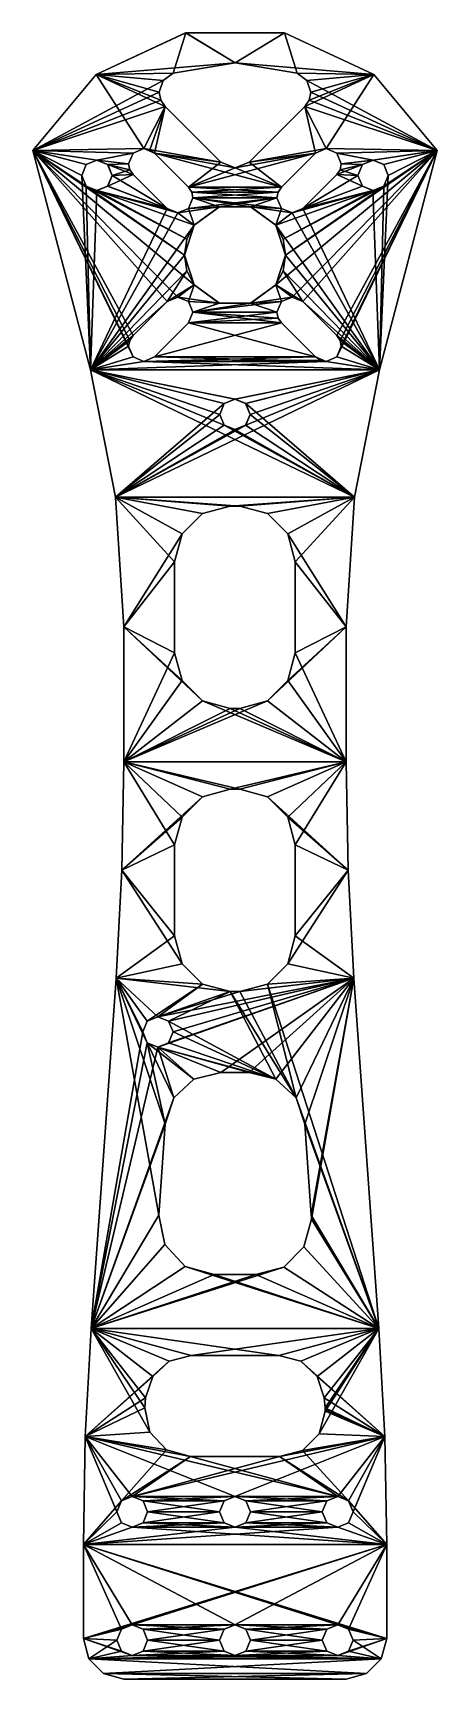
# Model space of a CAD drawing. Header units: millimetres. Extents: x -14 to 26, y -76 to 87.
import ezdxf

# ---------------------------------------------------------------- set-up
doc = ezdxf.new("R2010")
doc.units = ezdxf.units.MM
doc.header["$LTSCALE"] = 65.185185
for name, color, linetype in [('1', 7, 'CONTINUOUS'), ('10', 7, 'CONTINUOUS'), ('100', 7, 'CONTINUOUS'), ('101', 7, 'CONTINUOUS'), ('102', 7, 'CONTINUOUS'), ('103', 7, 'CONTINUOUS'), ('11', 7, 'CONTINUOUS'), ('12', 7, 'CONTINUOUS'), ('13', 7, 'CONTINUOUS'), ('14', 7, 'CONTINUOUS'), ('15', 7, 'CONTINUOUS'), ('16', 7, 'CONTINUOUS'), ('17', 7, 'CONTINUOUS'), ('18', 7, 'CONTINUOUS'), ('19', 7, 'CONTINUOUS'), ('2', 7, 'CONTINUOUS'), ('20', 7, 'CONTINUOUS'), ('21', 7, 'CONTINUOUS'), ('22', 7, 'CONTINUOUS'), ('23', 7, 'CONTINUOUS'), ('24', 7, 'CONTINUOUS'), ('25', 7, 'CONTINUOUS'), ('26', 7, 'CONTINUOUS'), ('27', 7, 'CONTINUOUS'), ('28', 7, 'CONTINUOUS'), ('29', 7, 'CONTINUOUS'), ('3', 7, 'CONTINUOUS'), ('30', 7, 'CONTINUOUS'), ('31', 7, 'CONTINUOUS'), ('32', 7, 'CONTINUOUS'), ('33', 7, 'CONTINUOUS'), ('34', 7, 'CONTINUOUS'), ('35', 7, 'CONTINUOUS'), ('36', 7, 'CONTINUOUS'), ('37', 7, 'CONTINUOUS'), ('38', 7, 'CONTINUOUS'), ('39', 7, 'CONTINUOUS'), ('4', 7, 'CONTINUOUS'), ('40', 7, 'CONTINUOUS'), ('41', 7, 'CONTINUOUS'), ('42', 7, 'CONTINUOUS'), ('43', 7, 'CONTINUOUS'), ('44', 7, 'CONTINUOUS'), ('45', 7, 'CONTINUOUS'), ('46', 7, 'CONTINUOUS'), ('47', 7, 'CONTINUOUS'), ('48', 7, 'CONTINUOUS'), ('49', 7, 'CONTINUOUS'), ('5', 7, 'CONTINUOUS'), ('50', 7, 'CONTINUOUS'), ('51', 7, 'CONTINUOUS'), ('52', 7, 'CONTINUOUS'), ('53', 7, 'CONTINUOUS'), ('54', 7, 'CONTINUOUS'), ('55', 7, 'CONTINUOUS'), ('56', 7, 'CONTINUOUS'), ('57', 7, 'CONTINUOUS'), ('58', 7, 'CONTINUOUS'), ('59', 7, 'CONTINUOUS'), ('6', 7, 'CONTINUOUS'), ('60', 7, 'CONTINUOUS'), ('61', 7, 'CONTINUOUS'), ('62', 7, 'CONTINUOUS'), ('63', 7, 'CONTINUOUS'), ('64', 7, 'CONTINUOUS'), ('65', 7, 'CONTINUOUS'), ('66', 7, 'CONTINUOUS'), ('67', 7, 'CONTINUOUS'), ('68', 7, 'CONTINUOUS'), ('69', 7, 'CONTINUOUS'), ('7', 7, 'CONTINUOUS'), ('70', 7, 'CONTINUOUS'), ('71', 7, 'CONTINUOUS'), ('72', 7, 'CONTINUOUS'), ('73', 7, 'CONTINUOUS'), ('74', 7, 'CONTINUOUS'), ('75', 7, 'CONTINUOUS'), ('76', 7, 'CONTINUOUS'), ('77', 7, 'CONTINUOUS'), ('78', 7, 'CONTINUOUS'), ('79', 7, 'CONTINUOUS'), ('8', 7, 'CONTINUOUS'), ('80', 7, 'CONTINUOUS'), ('81', 7, 'CONTINUOUS'), ('82', 7, 'CONTINUOUS'), ('83', 7, 'CONTINUOUS'), ('84', 7, 'CONTINUOUS'), ('85', 7, 'CONTINUOUS'), ('86', 7, 'CONTINUOUS'), ('87', 7, 'CONTINUOUS'), ('88', 7, 'CONTINUOUS'), ('89', 7, 'CONTINUOUS'), ('9', 7, 'CONTINUOUS'), ('90', 7, 'CONTINUOUS'), ('91', 7, 'CONTINUOUS'), ('92', 7, 'CONTINUOUS'), ('93', 7, 'CONTINUOUS'), ('94', 7, 'CONTINUOUS'), ('95', 7, 'CONTINUOUS'), ('96', 7, 'CONTINUOUS'), ('97', 7, 'CONTINUOUS'), ('98', 7, 'CONTINUOUS'), ('99', 7, 'CONTINUOUS')]:
    doc.layers.add(name, color=color, linetype=linetype)

msp = doc.modelspace()

# ---------------------------------------------------------------- linework, layer by layer
at = {"layer": '1', "linetype": 'CONTINUOUS'}
for points in [[(4.64, -58.38, 52.36), (4.19, -59.46, 52.36), (4.65, -58.37, 46.01), (4.64, -58.38, 52.36)], [(4.65, -58.37, 46.01), (4.19, -59.46, 52.36), (4.19, -59.46, 46.01), (4.65, -58.37, 46.01)], [(5.71, -57.94, 52.36), (4.64, -58.38, 52.36), (4.65, -58.37, 46.01), (5.71, -57.94, 52.36)], [(5.72, -57.94, 46.01), (5.71, -57.94, 52.36), (4.65, -58.37, 46.01), (5.72, -57.94, 46.01)], [(6.79, -58.37, 52.36), (5.71, -57.94, 52.36), (5.72, -57.94, 46.01), (6.79, -58.37, 52.36)], [(6.79, -58.38, 46.01), (6.79, -58.37, 52.36), (5.72, -57.94, 46.01), (6.79, -58.38, 46.01)], [(7.24, -59.46, 52.36), (6.79, -58.37, 52.36), (7.24, -59.46, 46.01), (7.24, -59.46, 52.36)], [(7.24, -59.46, 46.01), (6.79, -58.37, 52.36), (6.79, -58.38, 46.01), (7.24, -59.46, 46.01)]]:
    msp.add_3dface(points, dxfattribs=at)
at = {"layer": '10', "linetype": 'CONTINUOUS'}
for points in [[(13.67, 54.76, 46.01), (10.31, 58.12, 46.01), (10.31, 58.12, 52.36), (13.67, 54.76, 46.01)], [(13.67, 54.76, 46.01), (10.31, 58.12, 52.36), (13.67, 54.76, 52.36), (13.67, 54.76, 46.01)]]:
    msp.add_3dface(points, dxfattribs=at)
at = {"layer": '100', "linetype": 'CONTINUOUS'}
for points in [[(-4.8, 73.86, 46.01), (-4.36, 74.92, 46.01), (-4.8, 73.86, 52.36), (-4.8, 73.86, 46.01)], [(-4.36, 74.92, 46.01), (-4.36, 74.92, 52.36), (-4.8, 73.86, 52.36), (-4.36, 74.92, 46.01)], [(-4.36, 74.92, 46.01), (-3.3, 75.36, 46.01), (-4.36, 74.92, 52.36), (-4.36, 74.92, 46.01)], [(-3.3, 75.36, 46.01), (-3.3, 75.36, 52.36), (-4.36, 74.92, 52.36), (-3.3, 75.36, 46.01)], [(-3.3, 75.36, 46.01), (-2.24, 74.92, 46.01), (-3.3, 75.36, 52.36), (-3.3, 75.36, 46.01)], [(-2.24, 74.92, 46.01), (-2.72, 75.24, 52.36), (-3.3, 75.36, 52.36), (-2.24, 74.92, 46.01)], [(-2.24, 74.92, 46.01), (-2.24, 74.92, 52.36), (-2.72, 75.24, 52.36), (-2.24, 74.92, 46.01)]]:
    msp.add_3dface(points, dxfattribs=at)
at = {"layer": '101', "linetype": 'CONTINUOUS'}
for points in [[(9.87, 70.5, 46.01), (9.99, 71.07, 46.01), (9.87, 70.5, 52.36), (9.87, 70.5, 46.01)], [(9.99, 71.07, 46.01), (9.99, 71.07, 52.36), (9.87, 70.5, 52.36), (9.99, 71.07, 46.01)], [(9.99, 71.07, 46.01), (10.31, 71.56, 46.01), (9.99, 71.07, 52.36), (9.99, 71.07, 46.01)], [(10.31, 71.56, 46.01), (10.31, 71.56, 52.36), (9.99, 71.07, 52.36), (10.31, 71.56, 46.01)]]:
    msp.add_3dface(points, dxfattribs=at)
at = {"layer": '102', "linetype": 'CONTINUOUS'}
for points in [[(1.68, 61.9, 46.01), (0.72, 64.84, 46.01), (0.97, 63.28, 52.36), (1.68, 61.9, 46.01)], [(0.72, 64.84, 46.01), (0.72, 64.84, 52.36), (0.97, 63.28, 52.36), (0.72, 64.84, 46.01)], [(10.47, 63.28, 46.01), (9.76, 61.9, 52.36), (10.72, 64.84, 52.36), (10.47, 63.28, 46.01)], [(10.72, 64.84, 46.01), (10.47, 63.28, 46.01), (10.72, 64.84, 52.36), (10.72, 64.84, 46.01)], [(1.68, 61.9, 46.01), (0.97, 63.28, 52.36), (1.69, 61.88, 52.36), (1.68, 61.9, 46.01)], [(4.16, 60.09, 46.01), (1.68, 61.9, 46.01), (1.69, 61.88, 52.36), (4.16, 60.09, 46.01)], [(4.16, 60.09, 46.01), (1.69, 61.88, 52.36), (4.19, 60.08, 52.36), (4.16, 60.09, 46.01)], [(9.74, 61.88, 46.01), (7.24, 60.08, 46.01), (7.28, 60.09, 52.36), (9.74, 61.88, 46.01)], [(9.74, 61.88, 46.01), (7.28, 60.09, 52.36), (9.76, 61.9, 52.36), (9.74, 61.88, 46.01)], [(10.47, 63.28, 46.01), (9.74, 61.88, 46.01), (9.76, 61.9, 52.36), (10.47, 63.28, 46.01)], [(7.24, 60.08, 46.01), (4.16, 60.09, 46.01), (4.19, 60.08, 52.36), (7.24, 60.08, 46.01)], [(7.24, 60.08, 46.01), (4.19, 60.08, 52.36), (7.28, 60.09, 52.36), (7.24, 60.08, 46.01)]]:
    msp.add_3dface(points, dxfattribs=at)
at = {"layer": '103', "linetype": 'CONTINUOUS'}
for points in [[(11.68, -2.5, 46.01), (10.94, -5.25, 46.01), (11.68, -2.5, 52.36), (11.68, -2.5, 46.01)], [(10.94, -5.25, 46.01), (10.94, -5.25, 52.36), (11.68, -2.5, 52.36), (10.94, -5.25, 46.01)], [(10.94, -5.25, 46.01), (8.94, -7.26, 46.01), (10.94, -5.25, 52.36), (10.94, -5.25, 46.01)], [(8.94, -7.26, 46.01), (8.94, -7.26, 52.36), (10.94, -5.25, 52.36), (8.94, -7.26, 46.01)], [(8.94, -7.26, 46.01), (6.18, -8, 46.01), (8.94, -7.26, 52.36), (8.94, -7.26, 46.01)], [(6.18, -8, 46.01), (6.18, -8, 52.36), (8.94, -7.26, 52.36), (6.18, -8, 46.01)]]:
    msp.add_3dface(points, dxfattribs=at)
at = {"layer": '11', "linetype": 'CONTINUOUS'}
for points in [[(4.3, 74.03, 46.01), (-1.18, 79.52, 46.01), (4.3, 74.03, 52.36), (4.3, 74.03, 46.01)], [(4.3, 74.03, 52.36), (-1.18, 79.52, 46.01), (-1.18, 79.52, 52.36), (4.3, 74.03, 52.36)]]:
    msp.add_3dface(points, dxfattribs=at)
at = {"layer": '12', "linetype": 'CONTINUOUS'}
for points in [[(15.79, 56.89, 46.01), (16.12, 56.4, 46.01), (15.79, 56.89, 52.36), (15.79, 56.89, 46.01)], [(16.12, 56.4, 46.01), (16.12, 56.4, 52.36), (15.79, 56.89, 52.36), (16.12, 56.4, 46.01)], [(16.23, 55.82, 46.01), (15.79, 54.76, 46.01), (16.23, 55.82, 52.36), (16.23, 55.82, 46.01)], [(15.79, 54.76, 46.01), (15.79, 54.76, 52.36), (16.23, 55.82, 52.36), (15.79, 54.76, 46.01)], [(16.12, 56.4, 46.01), (16.23, 55.82, 46.01), (16.12, 56.4, 52.36), (16.12, 56.4, 46.01)], [(16.23, 55.82, 46.01), (16.23, 55.82, 52.36), (16.12, 56.4, 52.36), (16.23, 55.82, 46.01)], [(14.74, 54.32, 46.01), (13.67, 54.76, 46.01), (14.73, 54.32, 52.36), (14.74, 54.32, 46.01)], [(13.67, 54.76, 46.01), (13.67, 54.76, 52.36), (14.16, 54.44, 52.36), (13.67, 54.76, 46.01)], [(13.67, 54.76, 46.01), (14.16, 54.44, 52.36), (14.73, 54.32, 52.36), (13.67, 54.76, 46.01)], [(14.74, 54.32, 46.01), (14.73, 54.32, 52.36), (15.79, 54.76, 52.36), (14.74, 54.32, 46.01)], [(15.79, 54.76, 46.01), (14.74, 54.32, 46.01), (15.79, 54.76, 52.36), (15.79, 54.76, 46.01)]]:
    msp.add_3dface(points, dxfattribs=at)
at = {"layer": '13', "linetype": 'CONTINUOUS'}
for points in [[(5.72, 73.45, 46.01), (4.3, 74.03, 46.01), (5.72, 73.45, 52.36), (5.72, 73.45, 46.01)], [(4.3, 74.03, 46.01), (4.3, 74.03, 52.36), (5.72, 73.45, 52.36), (4.3, 74.03, 46.01)], [(7.13, 74.03, 46.01), (5.72, 73.45, 46.01), (7.13, 74.03, 52.36), (7.13, 74.03, 46.01)], [(5.72, 73.45, 46.01), (5.72, 73.45, 52.36), (7.13, 74.03, 52.36), (5.72, 73.45, 46.01)]]:
    msp.add_3dface(points, dxfattribs=at)
at = {"layer": '14', "linetype": 'CONTINUOUS'}
for points in [[(11.85, 82.82, 46.01), (12.83, 82.09, 46.01), (11.85, 82.82, 52.36), (11.85, 82.82, 46.01)], [(12.83, 82.09, 46.01), (12.83, 82.09, 52.36), (11.85, 82.82, 52.36), (12.83, 82.09, 46.01)], [(12.83, 82.09, 46.01), (13.2, 80.93, 46.01), (12.83, 82.09, 52.36), (12.83, 82.09, 46.01)], [(13.2, 80.93, 46.01), (13.2, 80.93, 52.36), (12.83, 82.09, 52.36), (13.2, 80.93, 46.01)], [(13.05, 80.17, 46.01), (12.62, 79.52, 46.01), (13.05, 80.17, 52.36), (13.05, 80.17, 46.01)], [(12.62, 79.52, 46.01), (12.62, 79.52, 52.36), (13.05, 80.17, 52.36), (12.62, 79.52, 46.01)], [(13.2, 80.93, 46.01), (13.05, 80.17, 46.01), (13.2, 80.93, 52.36), (13.2, 80.93, 46.01)], [(13.05, 80.17, 46.01), (13.05, 80.17, 52.36), (13.2, 80.93, 52.36), (13.05, 80.17, 46.01)]]:
    msp.add_3dface(points, dxfattribs=at)
at = {"layer": '15', "linetype": 'CONTINUOUS'}
for points in [[(12.43, 60.24, 46.01), (15.79, 56.89, 46.01), (15.79, 56.89, 52.36), (12.43, 60.24, 46.01)], [(12.43, 60.24, 52.36), (12.43, 60.24, 46.01), (15.79, 56.89, 52.36), (12.43, 60.24, 52.36)]]:
    msp.add_3dface(points, dxfattribs=at)
at = {"layer": '16', "linetype": 'CONTINUOUS'}
for points in [[(10.32, 69.43, 46.01), (9.87, 70.5, 46.01), (10.32, 69.43, 52.36), (10.32, 69.43, 46.01)], [(9.87, 70.5, 46.01), (9.87, 70.5, 52.36), (10.32, 69.43, 52.36), (9.87, 70.5, 46.01)], [(11.37, 69, 46.01), (10.32, 69.43, 46.01), (11.37, 69, 52.36), (11.37, 69, 46.01)], [(10.32, 69.43, 46.01), (10.32, 69.43, 52.36), (11.37, 69, 52.36), (10.32, 69.43, 46.01)], [(12.43, 69.44, 46.01), (11.37, 69, 46.01), (12.43, 69.44, 52.36), (12.43, 69.44, 46.01)], [(11.37, 69, 46.01), (11.37, 69, 52.36), (12.43, 69.44, 52.36), (11.37, 69, 46.01)]]:
    msp.add_3dface(points, dxfattribs=at)
at = {"layer": '17', "linetype": 'CONTINUOUS'}
for points in [[(12.62, 79.52, 46.01), (7.13, 74.03, 46.01), (12.62, 79.52, 52.36), (12.62, 79.52, 46.01)], [(7.13, 74.03, 46.01), (7.13, 74.03, 52.36), (12.62, 79.52, 52.36), (7.13, 74.03, 46.01)]]:
    msp.add_3dface(points, dxfattribs=at)
at = {"layer": '18', "linetype": 'CONTINUOUS'}
for points in [[(-1.61, 80.17, 46.01), (-1.77, 80.93, 46.01), (-1.61, 80.17, 52.36), (-1.61, 80.17, 46.01)], [(-1.77, 80.93, 46.01), (-1.77, 80.93, 52.36), (-1.61, 80.17, 52.36), (-1.77, 80.93, 46.01)], [(-1.18, 79.52, 46.01), (-1.61, 80.17, 46.01), (-1.18, 79.52, 52.36), (-1.18, 79.52, 46.01)], [(-1.61, 80.17, 46.01), (-1.61, 80.17, 52.36), (-1.18, 79.52, 52.36), (-1.61, 80.17, 46.01)]]:
    msp.add_3dface(points, dxfattribs=at)
at = {"layer": '19', "linetype": 'CONTINUOUS'}
for points in [[(-0.41, 82.82, 46.01), (5.72, 83.84, 46.01), (-0.41, 82.82, 52.36), (-0.41, 82.82, 46.01)], [(5.72, 83.84, 46.01), (5.72, 83.84, 52.36), (-0.41, 82.82, 52.36), (5.72, 83.84, 46.01)], [(5.72, 83.84, 46.01), (11.85, 82.82, 46.01), (5.72, 83.84, 52.36), (5.72, 83.84, 46.01)], [(11.85, 82.82, 46.01), (11.85, 82.82, 52.36), (5.72, 83.84, 52.36), (11.85, 82.82, 46.01)]]:
    msp.add_3dface(points, dxfattribs=at)
at = {"layer": '2', "linetype": 'CONTINUOUS'}
for points in [[(-2.7, -51.57, 46.01), (-3.19, -49.18, 46.01), (-2.7, -51.57, 52.36), (-2.7, -51.57, 46.01)], [(-3.19, -49.18, 46.01), (-3.19, -49.18, 52.36), (-2.7, -51.57, 52.36), (-3.19, -49.18, 46.01)], [(-1.05, -53.34, 46.01), (-2.7, -51.57, 46.01), (-1.05, -53.34, 52.36), (-1.05, -53.34, 46.01)], [(-2.7, -51.57, 46.01), (-2.7, -51.57, 52.36), (-1.05, -53.34, 52.36), (-2.7, -51.57, 46.01)], [(1.3, -54, 46.01), (-1.05, -53.34, 46.01), (1.3, -54, 52.36), (1.3, -54, 46.01)], [(-1.05, -53.34, 46.01), (-1.05, -53.34, 52.36), (1.3, -54, 52.36), (-1.05, -53.34, 46.01)]]:
    msp.add_3dface(points, dxfattribs=at)
at = {"layer": '20', "linetype": 'CONTINUOUS'}
for points in [[(-2.24, 74.92, 46.01), (1.12, 71.56, 46.01), (1.12, 71.56, 52.36), (-2.24, 74.92, 46.01)], [(-2.24, 74.92, 52.36), (-2.24, 74.92, 46.01), (1.12, 71.56, 52.36), (-2.24, 74.92, 52.36)]]:
    msp.add_3dface(points, dxfattribs=at)
at = {"layer": '21', "linetype": 'CONTINUOUS'}
for points in [[(9.99, 58.61, 46.01), (9.87, 59.18, 46.01), (9.99, 58.61, 52.36), (9.99, 58.61, 46.01)], [(9.87, 59.18, 46.01), (9.87, 59.18, 52.36), (9.99, 58.61, 52.36), (9.87, 59.18, 46.01)], [(10.31, 58.12, 46.01), (9.99, 58.61, 46.01), (10.31, 58.12, 52.36), (10.31, 58.12, 46.01)], [(9.99, 58.61, 46.01), (9.99, 58.61, 52.36), (10.31, 58.12, 52.36), (9.99, 58.61, 46.01)]]:
    msp.add_3dface(points, dxfattribs=at)
at = {"layer": '22', "linetype": 'CONTINUOUS'}
for points in [[(19.95, -41.33, 46.01), (17.48, -6.67, 46.01), (19.95, -41.33, 52.36), (19.95, -41.33, 46.01)], [(17.48, -6.67, 46.01), (17.48, -6.67, 52.36), (19.95, -41.33, 52.36), (17.48, -6.67, 46.01)]]:
    msp.add_3dface(points, dxfattribs=at)
at = {"layer": '23', "linetype": 'CONTINUOUS'}
for points in [[(-8.52, -41.33, 46.01), (-9.09, -52.01, 46.01), (-8.52, -41.33, 52.36), (-8.52, -41.33, 46.01)], [(-9.09, -52.01, 46.01), (-9.09, -52.01, 52.36), (-8.52, -41.33, 52.36), (-9.09, -52.01, 46.01)], [(-9.09, -52.01, 46.01), (-9.28, -62.7, 46.01), (-9.09, -52.01, 52.36), (-9.09, -52.01, 46.01)], [(-9.28, -62.7, 46.01), (-9.28, -62.7, 52.36), (-9.09, -52.01, 52.36), (-9.28, -62.7, 46.01)]]:
    msp.add_3dface(points, dxfattribs=at)
at = {"layer": '24', "linetype": 'CONTINUOUS'}
for points in [[(16.91, 4.01, 46.01), (16.72, 14.7, 46.01), (16.91, 4.01, 52.36), (16.91, 4.01, 46.01)], [(16.72, 14.7, 46.01), (16.72, 14.7, 52.36), (16.91, 4.01, 52.36), (16.72, 14.7, 46.01)], [(17.48, -6.67, 46.01), (16.91, 4.01, 46.01), (17.48, -6.67, 52.36), (17.48, -6.67, 46.01)], [(17.48, -6.67, 52.36), (16.91, 4.01, 46.01), (16.91, 4.01, 52.36), (17.48, -6.67, 52.36)]]:
    msp.add_3dface(points, dxfattribs=at)
at = {"layer": '25', "linetype": 'CONTINUOUS'}
for points in [[(-8.57, 53.5, 46.01), (-6.11, 40.89, 46.01), (-8.57, 53.5, 52.36), (-8.57, 53.5, 46.01)], [(-6.11, 40.89, 46.01), (-6.11, 40.89, 52.36), (-8.57, 53.5, 52.36), (-6.11, 40.89, 46.01)], [(-6.11, 40.89, 46.01), (-5.28, 28.08, 46.01), (-6.11, 40.89, 52.36), (-6.11, 40.89, 46.01)], [(-5.28, 28.08, 46.01), (-5.28, 28.08, 52.36), (-6.11, 40.89, 52.36), (-5.28, 28.08, 46.01)]]:
    msp.add_3dface(points, dxfattribs=at)
at = {"layer": '26', "linetype": 'CONTINUOUS'}
for points in [[(-5.28, 14.7, 46.01), (-5.47, 4.01, 46.01), (-5.28, 14.7, 52.36), (-5.28, 14.7, 46.01)], [(-5.47, 4.01, 46.01), (-5.47, 4.01, 52.36), (-5.28, 14.7, 52.36), (-5.47, 4.01, 46.01)], [(-5.47, 4.01, 46.01), (-6.05, -6.67, 46.01), (-5.47, 4.01, 52.36), (-5.47, 4.01, 46.01)], [(-6.05, -6.67, 46.01), (-6.05, -6.67, 52.36), (-5.47, 4.01, 52.36), (-6.05, -6.67, 46.01)]]:
    msp.add_3dface(points, dxfattribs=at)
at = {"layer": '27', "linetype": 'CONTINUOUS'}
for points in [[(-5.28, 28.08, 46.01), (-5.28, 14.7, 46.01), (-5.28, 28.08, 52.36), (-5.28, 28.08, 46.01)], [(-5.28, 14.7, 46.01), (-5.28, 14.7, 52.36), (-5.28, 28.08, 52.36), (-5.28, 14.7, 46.01)]]:
    msp.add_3dface(points, dxfattribs=at)
at = {"layer": '28', "linetype": 'CONTINUOUS'}
for points in [[(20.72, -72, 46.01), (20.72, -62.7, 46.01), (20.72, -72, 52.36), (20.72, -72, 46.01)], [(20.72, -62.7, 46.01), (20.72, -62.7, 52.36), (20.72, -72, 52.36), (20.72, -62.7, 46.01)]]:
    msp.add_3dface(points, dxfattribs=at)
at = {"layer": '29', "linetype": 'CONTINUOUS'}
for points in [[(20.53, -52.01, 46.01), (19.95, -41.33, 46.01), (20.53, -52.01, 52.36), (20.53, -52.01, 46.01)], [(19.95, -41.33, 46.01), (19.95, -41.33, 52.36), (20.53, -52.01, 52.36), (19.95, -41.33, 46.01)], [(20.72, -62.7, 46.01), (20.53, -52.01, 46.01), (20.72, -62.7, 52.36), (20.72, -62.7, 46.01)], [(20.53, -52.01, 46.01), (20.53, -52.01, 52.36), (20.72, -62.7, 52.36), (20.53, -52.01, 46.01)]]:
    msp.add_3dface(points, dxfattribs=at)
at = {"layer": '3', "linetype": 'CONTINUOUS'}
for points in [[(10.06, -44, 46.01), (12.22, -44.55, 46.01), (10.06, -44, 52.36), (10.06, -44, 46.01)], [(12.22, -44.55, 46.01), (12.22, -44.55, 52.36), (10.06, -44, 52.36), (12.22, -44.55, 46.01)], [(12.22, -44.55, 46.01), (13.85, -46.07, 46.01), (13.85, -46.07, 52.36), (12.22, -44.55, 46.01)], [(12.22, -44.55, 46.01), (13.85, -46.07, 52.36), (12.22, -44.55, 52.36), (12.22, -44.55, 46.01)], [(13.85, -46.07, 46.01), (14.55, -48.18, 46.01), (13.85, -46.07, 52.36), (13.85, -46.07, 46.01)], [(14.55, -48.18, 46.01), (14.55, -48.18, 52.36), (13.85, -46.07, 52.36), (14.55, -48.18, 46.01)]]:
    msp.add_3dface(points, dxfattribs=at)
at = {"layer": '30', "linetype": 'CONTINUOUS'}
for points in [[(20.18, -74, 46.01), (20.72, -72, 46.01), (20.18, -74, 52.36), (20.18, -74, 46.01)], [(20.72, -72, 46.01), (20.72, -72, 52.36), (20.18, -74, 52.36), (20.72, -72, 46.01)], [(18.72, -75.46, 46.01), (20.18, -74, 46.01), (20.18, -74, 52.36), (18.72, -75.46, 46.01)], [(18.72, -75.46, 46.01), (20.18, -74, 52.36), (18.72, -75.46, 52.36), (18.72, -75.46, 46.01)], [(16.72, -76, 46.01), (18.72, -75.46, 46.01), (16.72, -76, 52.36), (16.72, -76, 46.01)], [(18.72, -75.46, 46.01), (18.72, -75.46, 52.36), (16.72, -76, 52.36), (18.72, -75.46, 46.01)]]:
    msp.add_3dface(points, dxfattribs=at)
at = {"layer": '31', "linetype": 'CONTINUOUS'}
for points in [[(-5.28, -76, 46.01), (16.72, -76, 46.01), (-5.28, -76, 52.36), (-5.28, -76, 46.01)], [(16.72, -76, 46.01), (16.72, -76, 52.36), (-5.28, -76, 52.36), (16.72, -76, 46.01)]]:
    msp.add_3dface(points, dxfattribs=at)
at = {"layer": '32', "linetype": 'CONTINUOUS'}
for points in [[(-8, 82.68, 46.01), (0.84, 86.8, 46.01), (-0.41, 82.82, 46.01), (-8, 82.68, 46.01)], [(-0.41, 82.82, 46.01), (0.84, 86.8, 46.01), (5.72, 83.84, 46.01), (-0.41, 82.82, 46.01)], [(0.84, 86.8, 46.01), (10.6, 86.8, 46.01), (5.72, 83.84, 46.01), (0.84, 86.8, 46.01)], [(10.6, 86.8, 46.01), (19.43, 82.68, 46.01), (5.72, 83.84, 46.01), (10.6, 86.8, 46.01)], [(19.43, 82.68, 46.01), (11.85, 82.82, 46.01), (5.72, 83.84, 46.01), (19.43, 82.68, 46.01)], [(-14.27, 75.18, 46.01), (-8, 82.68, 46.01), (-3.3, 75.36, 46.01), (-14.27, 75.18, 46.01)], [(-1.39, 82.09, 46.01), (-8, 82.68, 46.01), (-0.41, 82.82, 46.01), (-1.39, 82.09, 46.01)], [(-1.18, 79.52, 46.01), (-8, 82.68, 46.01), (-1.61, 80.17, 46.01), (-1.18, 79.52, 46.01)], [(-8, 82.68, 46.01), (-1.18, 79.52, 46.01), (-3.3, 75.36, 46.01), (-8, 82.68, 46.01)], [(-1.61, 80.17, 46.01), (-8, 82.68, 46.01), (-1.77, 80.93, 46.01), (-1.61, 80.17, 46.01)], [(-1.77, 80.93, 46.01), (-8, 82.68, 46.01), (-1.39, 82.09, 46.01), (-1.77, 80.93, 46.01)], [(11.85, 82.82, 46.01), (19.43, 82.68, 46.01), (12.83, 82.09, 46.01), (11.85, 82.82, 46.01)], [(19.43, 82.68, 46.01), (25.7, 75.18, 46.01), (12.83, 82.09, 46.01), (19.43, 82.68, 46.01)], [(12.83, 82.09, 46.01), (25.7, 75.18, 46.01), (13.2, 80.93, 46.01), (12.83, 82.09, 46.01)], [(13.05, 80.17, 46.01), (25.7, 75.18, 46.01), (12.62, 79.52, 46.01), (13.05, 80.17, 46.01)], [(13.2, 80.93, 46.01), (25.7, 75.18, 46.01), (13.05, 80.17, 46.01), (13.2, 80.93, 46.01)], [(-1.18, 79.52, 46.01), (4.3, 74.03, 46.01), (-3.3, 75.36, 46.01), (-1.18, 79.52, 46.01)], [(12.62, 79.52, 46.01), (13.67, 74.92, 46.01), (7.13, 74.03, 46.01), (12.62, 79.52, 46.01)], [(25.7, 75.18, 46.01), (14.74, 75.36, 46.01), (12.62, 79.52, 46.01), (25.7, 75.18, 46.01)], [(14.74, 75.36, 46.01), (13.67, 74.92, 46.01), (12.62, 79.52, 46.01), (14.74, 75.36, 46.01)], [(-4.36, 74.92, 46.01), (-14.27, 75.18, 46.01), (-3.3, 75.36, 46.01), (-4.36, 74.92, 46.01)], [(-8.57, 53.5, 46.01), (-14.27, 75.18, 46.01), (-4.36, 54.76, 46.01), (-8.57, 53.5, 46.01)], [(-14.27, 75.18, 46.01), (-4.36, 74.92, 46.01), (-7.93, 74.22, 46.01), (-14.27, 75.18, 46.01)], [(-1, 60.24, 46.01), (-14.27, 75.18, 46.01), (0.07, 60.68, 46.01), (-1, 60.24, 46.01)], [(-14.27, 75.18, 46.01), (-1, 60.24, 46.01), (-4.36, 56.89, 46.01), (-14.27, 75.18, 46.01)], [(0.07, 60.68, 46.01), (-14.27, 75.18, 46.01), (1.68, 61.9, 46.01), (0.07, 60.68, 46.01)], [(-4.36, 54.76, 46.01), (-14.27, 75.18, 46.01), (-4.8, 55.82, 46.01), (-4.36, 54.76, 46.01)], [(-4.8, 55.82, 46.01), (-14.27, 75.18, 46.01), (-4.68, 56.4, 46.01), (-4.8, 55.82, 46.01)], [(-4.68, 56.4, 46.01), (-14.27, 75.18, 46.01), (-4.36, 56.89, 46.01), (-4.68, 56.4, 46.01)], [(-8.99, 71.66, 46.01), (-14.27, 75.18, 46.01), (-9.43, 72.72, 46.01), (-8.99, 71.66, 46.01)], [(-14.27, 75.18, 46.01), (-8.99, 71.66, 46.01), (0.72, 64.84, 46.01), (-14.27, 75.18, 46.01)], [(-9.43, 72.72, 46.01), (-14.27, 75.18, 46.01), (-8.99, 73.79, 46.01), (-9.43, 72.72, 46.01)], [(-8.99, 73.79, 46.01), (-14.27, 75.18, 46.01), (-7.93, 74.22, 46.01), (-8.99, 73.79, 46.01)], [(1.68, 61.9, 46.01), (-14.27, 75.18, 46.01), (0.72, 64.84, 46.01), (1.68, 61.9, 46.01)], [(-4.36, 74.92, 46.01), (-4.8, 73.86, 46.01), (-7.93, 74.22, 46.01), (-4.36, 74.92, 46.01)], [(-3.3, 75.36, 46.01), (4.3, 74.03, 46.01), (-2.24, 74.92, 46.01), (-3.3, 75.36, 46.01)], [(5.72, 73.45, 46.01), (10.31, 71.56, 46.01), (-2.24, 74.92, 46.01), (5.72, 73.45, 46.01)], [(10.31, 71.56, 46.01), (1.12, 71.56, 46.01), (-2.24, 74.92, 46.01), (10.31, 71.56, 46.01)], [(4.3, 74.03, 46.01), (5.72, 73.45, 46.01), (-2.24, 74.92, 46.01), (4.3, 74.03, 46.01)], [(13.67, 74.92, 46.01), (10.31, 71.56, 46.01), (7.13, 74.03, 46.01), (13.67, 74.92, 46.01)], [(14.74, 75.36, 46.01), (25.7, 75.18, 46.01), (15.79, 74.92, 46.01), (14.74, 75.36, 46.01)], [(15.79, 74.92, 46.01), (25.7, 75.18, 46.01), (19.37, 74.22, 46.01), (15.79, 74.92, 46.01)], [(16.23, 73.86, 46.01), (15.79, 74.92, 46.01), (19.37, 74.22, 46.01), (16.23, 73.86, 46.01)], [(19.37, 74.22, 46.01), (25.7, 75.18, 46.01), (20.43, 73.78, 46.01), (19.37, 74.22, 46.01)], [(25.7, 75.18, 46.01), (20, 53.5, 46.01), (20.87, 72.72, 46.01), (25.7, 75.18, 46.01)], [(25.7, 75.18, 46.01), (20.87, 72.72, 46.01), (20.43, 73.78, 46.01), (25.7, 75.18, 46.01)], [(-7.93, 74.22, 46.01), (-4.8, 73.86, 46.01), (-6.87, 73.78, 46.01), (-7.93, 74.22, 46.01)], [(-4.8, 73.86, 46.01), (-4.68, 73.28, 46.01), (-6.87, 73.78, 46.01), (-4.8, 73.86, 46.01)], [(-4.68, 73.28, 46.01), (-4.36, 72.79, 46.01), (-6.87, 73.78, 46.01), (-4.68, 73.28, 46.01)], [(-4.36, 72.79, 46.01), (-6.43, 72.72, 46.01), (-6.87, 73.78, 46.01), (-4.36, 72.79, 46.01)], [(7.13, 74.03, 46.01), (10.31, 71.56, 46.01), (5.72, 73.45, 46.01), (7.13, 74.03, 46.01)], [(15.79, 72.79, 46.01), (16.12, 73.28, 46.01), (17.87, 72.72, 46.01), (15.79, 72.79, 46.01)], [(16.12, 73.28, 46.01), (16.23, 73.86, 46.01), (18.31, 73.79, 46.01), (16.12, 73.28, 46.01)], [(17.87, 72.72, 46.01), (16.12, 73.28, 46.01), (18.31, 73.79, 46.01), (17.87, 72.72, 46.01)], [(18.31, 73.79, 46.01), (16.23, 73.86, 46.01), (19.37, 74.22, 46.01), (18.31, 73.79, 46.01)], [(-8.99, 71.66, 46.01), (-7.94, 71.22, 46.01), (0.97, 66.4, 46.01), (-8.99, 71.66, 46.01)], [(0.72, 64.84, 46.01), (-8.99, 71.66, 46.01), (0.97, 66.4, 46.01), (0.72, 64.84, 46.01)], [(-6.88, 71.65, 46.01), (-1, 69.44, 46.01), (-7.94, 71.22, 46.01), (-6.88, 71.65, 46.01)], [(-6.43, 72.72, 46.01), (-1, 69.44, 46.01), (-6.88, 71.65, 46.01), (-6.43, 72.72, 46.01)], [(-4.36, 72.79, 46.01), (-1, 69.44, 46.01), (-6.43, 72.72, 46.01), (-4.36, 72.79, 46.01)], [(12.43, 69.44, 46.01), (15.79, 72.79, 46.01), (18.31, 71.66, 46.01), (12.43, 69.44, 46.01)], [(19.36, 71.22, 46.01), (12.43, 69.44, 46.01), (18.31, 71.66, 46.01), (19.36, 71.22, 46.01)], [(18.31, 71.66, 46.01), (15.79, 72.79, 46.01), (17.87, 72.72, 46.01), (18.31, 71.66, 46.01)], [(20.42, 71.65, 46.01), (20, 53.5, 46.01), (19.36, 71.22, 46.01), (20.42, 71.65, 46.01)], [(20.87, 72.72, 46.01), (20, 53.5, 46.01), (20.42, 71.65, 46.01), (20.87, 72.72, 46.01)], [(-1, 69.44, 46.01), (0.06, 69, 46.01), (-7.94, 71.22, 46.01), (-1, 69.44, 46.01)], [(-7.94, 71.22, 46.01), (0.06, 69, 46.01), (1.69, 67.8, 46.01), (-7.94, 71.22, 46.01)], [(0.97, 66.4, 46.01), (-7.94, 71.22, 46.01), (1.69, 67.8, 46.01), (0.97, 66.4, 46.01)], [(10.31, 71.56, 46.01), (9.99, 71.07, 46.01), (1.12, 71.56, 46.01), (10.31, 71.56, 46.01)], [(1.12, 71.56, 46.01), (9.99, 71.07, 46.01), (1.45, 71.07, 46.01), (1.12, 71.56, 46.01)], [(1.12, 69.43, 46.01), (1.56, 70.5, 46.01), (4.19, 69.6, 46.01), (1.12, 69.43, 46.01)], [(9.99, 71.07, 46.01), (9.87, 70.5, 46.01), (1.45, 71.07, 46.01), (9.99, 71.07, 46.01)], [(1.45, 71.07, 46.01), (9.87, 70.5, 46.01), (1.56, 70.5, 46.01), (1.45, 71.07, 46.01)], [(9.87, 70.5, 46.01), (10.32, 69.43, 46.01), (1.56, 70.5, 46.01), (9.87, 70.5, 46.01)], [(1.56, 70.5, 46.01), (10.32, 69.43, 46.01), (7.28, 69.59, 46.01), (1.56, 70.5, 46.01)], [(4.19, 69.6, 46.01), (1.56, 70.5, 46.01), (7.28, 69.59, 46.01), (4.19, 69.6, 46.01)], [(20, 53.5, 46.01), (12.43, 69.44, 46.01), (19.36, 71.22, 46.01), (20, 53.5, 46.01)], [(0.06, 69, 46.01), (1.12, 69.43, 46.01), (1.69, 67.8, 46.01), (0.06, 69, 46.01)], [(1.69, 67.8, 46.01), (1.12, 69.43, 46.01), (4.19, 69.6, 46.01), (1.69, 67.8, 46.01)], [(10.32, 69.43, 46.01), (11.37, 69, 46.01), (7.28, 69.59, 46.01), (10.32, 69.43, 46.01)], [(7.28, 69.59, 46.01), (11.37, 69, 46.01), (9.76, 67.78, 46.01), (7.28, 69.59, 46.01)], [(11.37, 69, 46.01), (20, 53.5, 46.01), (9.76, 67.78, 46.01), (11.37, 69, 46.01)], [(12.43, 69.44, 46.01), (20, 53.5, 46.01), (11.37, 69, 46.01), (12.43, 69.44, 46.01)], [(20, 53.5, 46.01), (10.72, 64.84, 46.01), (9.76, 67.78, 46.01), (20, 53.5, 46.01)], [(10.72, 64.84, 46.01), (20, 53.5, 46.01), (10.47, 63.28, 46.01), (10.72, 64.84, 46.01)], [(4.16, 60.09, 46.01), (0.07, 60.68, 46.01), (1.68, 61.9, 46.01), (4.16, 60.09, 46.01)], [(9.74, 61.88, 46.01), (10.32, 60.25, 46.01), (7.24, 60.08, 46.01), (9.74, 61.88, 46.01)], [(10.47, 63.28, 46.01), (12.43, 60.24, 46.01), (9.74, 61.88, 46.01), (10.47, 63.28, 46.01)], [(11.37, 60.68, 46.01), (10.32, 60.25, 46.01), (9.74, 61.88, 46.01), (11.37, 60.68, 46.01)], [(12.43, 60.24, 46.01), (11.37, 60.68, 46.01), (9.74, 61.88, 46.01), (12.43, 60.24, 46.01)], [(20, 53.5, 46.01), (12.43, 60.24, 46.01), (10.47, 63.28, 46.01), (20, 53.5, 46.01)], [(1.12, 60.24, 46.01), (0.07, 60.68, 46.01), (4.16, 60.09, 46.01), (1.12, 60.24, 46.01)], [(1.56, 59.19, 46.01), (1.12, 60.24, 46.01), (4.16, 60.09, 46.01), (1.56, 59.19, 46.01)], [(10.32, 60.25, 46.01), (9.87, 59.18, 46.01), (7.24, 60.08, 46.01), (10.32, 60.25, 46.01)], [(20, 53.5, 46.01), (15.79, 56.89, 46.01), (12.43, 60.24, 46.01), (20, 53.5, 46.01)], [(1.56, 59.19, 46.01), (10.31, 58.12, 46.01), (1.12, 58.12, 46.01), (1.56, 59.19, 46.01)], [(7.24, 60.08, 46.01), (1.56, 59.19, 46.01), (4.16, 60.09, 46.01), (7.24, 60.08, 46.01)], [(9.87, 59.18, 46.01), (1.56, 59.19, 46.01), (7.24, 60.08, 46.01), (9.87, 59.18, 46.01)], [(9.99, 58.61, 46.01), (10.31, 58.12, 46.01), (1.56, 59.19, 46.01), (9.99, 58.61, 46.01)], [(9.87, 59.18, 46.01), (9.99, 58.61, 46.01), (1.56, 59.19, 46.01), (9.87, 59.18, 46.01)], [(1.12, 58.12, 46.01), (13.67, 54.76, 46.01), (-2.24, 54.76, 46.01), (1.12, 58.12, 46.01)], [(10.31, 58.12, 46.01), (13.67, 54.76, 46.01), (1.12, 58.12, 46.01), (10.31, 58.12, 46.01)], [(15.79, 56.89, 46.01), (20, 53.5, 46.01), (16.12, 56.4, 46.01), (15.79, 56.89, 46.01)], [(16.23, 55.82, 46.01), (20, 53.5, 46.01), (15.79, 54.76, 46.01), (16.23, 55.82, 46.01)], [(16.12, 56.4, 46.01), (20, 53.5, 46.01), (16.23, 55.82, 46.01), (16.12, 56.4, 46.01)], [(-3.3, 54.32, 46.01), (-8.57, 53.5, 46.01), (-4.36, 54.76, 46.01), (-3.3, 54.32, 46.01)], [(20, 53.5, 46.01), (-8.57, 53.5, 46.01), (-3.3, 54.32, 46.01), (20, 53.5, 46.01)], [(-2.24, 54.76, 46.01), (14.74, 54.32, 46.01), (-3.3, 54.32, 46.01), (-2.24, 54.76, 46.01)], [(14.74, 54.32, 46.01), (20, 53.5, 46.01), (-3.3, 54.32, 46.01), (14.74, 54.32, 46.01)], [(13.67, 54.76, 46.01), (14.74, 54.32, 46.01), (-2.24, 54.76, 46.01), (13.67, 54.76, 46.01)], [(15.79, 54.76, 46.01), (20, 53.5, 46.01), (14.74, 54.32, 46.01), (15.79, 54.76, 46.01)], [(-8.57, 53.5, 46.01), (17.54, 40.89, 46.01), (-6.11, 40.89, 46.01), (-8.57, 53.5, 46.01)], [(-8.57, 53.5, 46.01), (4.66, 48.02, 46.01), (17.54, 40.89, 46.01), (-8.57, 53.5, 46.01)], [(-8.57, 53.5, 46.01), (20, 53.5, 46.01), (5.72, 50.58, 46.01), (-8.57, 53.5, 46.01)], [(4.66, 48.02, 46.01), (-8.57, 53.5, 46.01), (4.22, 49.08, 46.01), (4.66, 48.02, 46.01)], [(4.22, 49.08, 46.01), (-8.57, 53.5, 46.01), (4.66, 50.15, 46.01), (4.22, 49.08, 46.01)], [(4.66, 50.15, 46.01), (-8.57, 53.5, 46.01), (5.72, 50.58, 46.01), (4.66, 50.15, 46.01)], [(5.72, 50.58, 46.01), (20, 53.5, 46.01), (6.78, 50.14, 46.01), (5.72, 50.58, 46.01)], [(20, 53.5, 46.01), (17.54, 40.89, 46.01), (6.78, 50.14, 46.01), (20, 53.5, 46.01)], [(7.22, 49.08, 46.01), (17.54, 40.89, 46.01), (6.77, 48.01, 46.01), (7.22, 49.08, 46.01)], [(17.54, 40.89, 46.01), (7.22, 49.08, 46.01), (6.78, 50.14, 46.01), (17.54, 40.89, 46.01)], [(5.71, 47.58, 46.01), (17.54, 40.89, 46.01), (4.66, 48.02, 46.01), (5.71, 47.58, 46.01)], [(6.77, 48.01, 46.01), (17.54, 40.89, 46.01), (5.71, 47.58, 46.01), (6.77, 48.01, 46.01)], [(-6.11, 40.89, 46.01), (17.54, 40.89, 46.01), (6.18, 40, 46.01), (-6.11, 40.89, 46.01)], [(-5.28, 28.08, 46.01), (-6.11, 40.89, 46.01), (-0.25, 34.5, 46.01), (-5.28, 28.08, 46.01)], [(-0.25, 34.5, 46.01), (-6.11, 40.89, 46.01), (0.49, 37.25, 46.01), (-0.25, 34.5, 46.01)], [(0.49, 37.25, 46.01), (-6.11, 40.89, 46.01), (2.5, 39.26, 46.01), (0.49, 37.25, 46.01)], [(2.5, 39.26, 46.01), (-6.11, 40.89, 46.01), (5.25, 40, 46.01), (2.5, 39.26, 46.01)], [(5.25, 40, 46.01), (-6.11, 40.89, 46.01), (6.18, 40, 46.01), (5.25, 40, 46.01)], [(6.18, 40, 46.01), (17.54, 40.89, 46.01), (8.94, 39.26, 46.01), (6.18, 40, 46.01)], [(8.94, 39.26, 46.01), (17.54, 40.89, 46.01), (10.94, 37.25, 46.01), (8.94, 39.26, 46.01)], [(17.54, 40.89, 46.01), (16.72, 28.08, 46.01), (10.94, 37.25, 46.01), (17.54, 40.89, 46.01)], [(10.94, 37.25, 46.01), (16.72, 28.08, 46.01), (11.68, 34.5, 46.01), (10.94, 37.25, 46.01)], [(-0.25, 25.5, 46.01), (-5.28, 28.08, 46.01), (-0.25, 34.5, 46.01), (-0.25, 25.5, 46.01)], [(11.68, 34.5, 46.01), (16.72, 28.08, 46.01), (11.68, 25.5, 46.01), (11.68, 34.5, 46.01)], [(-5.28, 14.7, 46.01), (-5.28, 28.08, 46.01), (2.5, 20.74, 46.01), (-5.28, 14.7, 46.01)], [(-5.28, 28.08, 46.01), (-0.25, 25.5, 46.01), (0.49, 22.75, 46.01), (-5.28, 28.08, 46.01)], [(2.5, 20.74, 46.01), (-5.28, 28.08, 46.01), (0.49, 22.75, 46.01), (2.5, 20.74, 46.01)], [(16.72, 28.08, 46.01), (16.72, 14.7, 46.01), (11.68, 25.5, 46.01), (16.72, 28.08, 46.01)], [(11.68, 25.5, 46.01), (16.72, 14.7, 46.01), (10.94, 22.75, 46.01), (11.68, 25.5, 46.01)], [(10.94, 22.75, 46.01), (16.72, 14.7, 46.01), (8.94, 20.74, 46.01), (10.94, 22.75, 46.01)], [(16.72, 14.7, 46.01), (-5.28, 14.7, 46.01), (2.5, 20.74, 46.01), (16.72, 14.7, 46.01)], [(5.25, 20, 46.01), (16.72, 14.7, 46.01), (2.5, 20.74, 46.01), (5.25, 20, 46.01)], [(6.18, 20, 46.01), (16.72, 14.7, 46.01), (5.25, 20, 46.01), (6.18, 20, 46.01)], [(8.94, 20.74, 46.01), (16.72, 14.7, 46.01), (6.18, 20, 46.01), (8.94, 20.74, 46.01)], [(-5.47, 4.01, 46.01), (-5.28, 14.7, 46.01), (-0.25, 6.5, 46.01), (-5.47, 4.01, 46.01)], [(-5.28, 14.7, 46.01), (16.72, 14.7, 46.01), (6.18, 12, 46.01), (-5.28, 14.7, 46.01)], [(-0.25, 6.5, 46.01), (-5.28, 14.7, 46.01), (0.49, 9.25, 46.01), (-0.25, 6.5, 46.01)], [(0.49, 9.25, 46.01), (-5.28, 14.7, 46.01), (2.5, 11.26, 46.01), (0.49, 9.25, 46.01)], [(2.5, 11.26, 46.01), (-5.28, 14.7, 46.01), (5.25, 12, 46.01), (2.5, 11.26, 46.01)], [(5.25, 12, 46.01), (-5.28, 14.7, 46.01), (6.18, 12, 46.01), (5.25, 12, 46.01)], [(6.18, 12, 46.01), (16.72, 14.7, 46.01), (8.94, 11.26, 46.01), (6.18, 12, 46.01)], [(16.72, 14.7, 46.01), (16.91, 4.01, 46.01), (8.94, 11.26, 46.01), (16.72, 14.7, 46.01)], [(8.94, 11.26, 46.01), (16.91, 4.01, 46.01), (10.94, 9.25, 46.01), (8.94, 11.26, 46.01)], [(10.94, 9.25, 46.01), (16.91, 4.01, 46.01), (11.68, 6.5, 46.01), (10.94, 9.25, 46.01)], [(-0.25, -2.5, 46.01), (-5.47, 4.01, 46.01), (-0.25, 6.5, 46.01), (-0.25, -2.5, 46.01)], [(11.68, 6.5, 46.01), (16.91, 4.01, 46.01), (11.68, -2.5, 46.01), (11.68, 6.5, 46.01)], [(-6.05, -6.67, 46.01), (-5.47, 4.01, 46.01), (0.49, -5.25, 46.01), (-6.05, -6.67, 46.01)], [(-5.47, 4.01, 46.01), (-0.25, -2.5, 46.01), (0.49, -5.25, 46.01), (-5.47, 4.01, 46.01)], [(16.91, 4.01, 46.01), (17.48, -6.67, 46.01), (11.68, -2.5, 46.01), (16.91, 4.01, 46.01)], [(11.68, -2.5, 46.01), (17.48, -6.67, 46.01), (10.94, -5.25, 46.01), (11.68, -2.5, 46.01)], [(2.5, -7.26, 46.01), (-6.05, -6.67, 46.01), (0.49, -5.25, 46.01), (2.5, -7.26, 46.01)], [(10.94, -5.25, 46.01), (17.48, -6.67, 46.01), (8.94, -7.26, 46.01), (10.94, -5.25, 46.01)], [(-8.52, -41.33, 46.01), (-6.05, -6.67, 46.01), (-1.83, -30.11, 46.01), (-8.52, -41.33, 46.01)], [(5.25, -8, 46.01), (-6.05, -6.67, 46.01), (2.5, -7.26, 46.01), (5.25, -8, 46.01)], [(-6.05, -6.67, 46.01), (5.25, -8, 46.01), (-1.91, -10.5, 46.01), (-6.05, -6.67, 46.01)], [(-3.41, -12, 46.01), (-6.05, -6.67, 46.01), (-2.97, -10.93, 46.01), (-3.41, -12, 46.01)], [(-6.05, -6.67, 46.01), (-3.41, -12, 46.01), (-2.97, -13.06, 46.01), (-6.05, -6.67, 46.01)], [(-2.97, -10.93, 46.01), (-6.05, -6.67, 46.01), (-1.91, -10.5, 46.01), (-2.97, -10.93, 46.01)], [(-6.05, -6.67, 46.01), (-2.97, -13.06, 46.01), (-1.18, -21.11, 46.01), (-6.05, -6.67, 46.01)], [(-6.05, -6.67, 46.01), (-1.18, -21.11, 46.01), (-1.83, -30.11, 46.01), (-6.05, -6.67, 46.01)], [(-1.91, -10.5, 46.01), (5.25, -8, 46.01), (-0.86, -10.94, 46.01), (-1.91, -10.5, 46.01)], [(-0.86, -10.94, 46.01), (5.25, -8, 46.01), (9.77, -16.67, 46.01), (-0.86, -10.94, 46.01)], [(5.25, -8, 46.01), (6.18, -8, 46.01), (11.76, -18.52, 46.01), (5.25, -8, 46.01)], [(9.77, -16.67, 46.01), (5.25, -8, 46.01), (11.76, -18.52, 46.01), (9.77, -16.67, 46.01)], [(6.18, -8, 46.01), (8.94, -7.26, 46.01), (11.76, -18.52, 46.01), (6.18, -8, 46.01)], [(17.48, -6.67, 46.01), (19.95, -41.33, 46.01), (8.94, -7.26, 46.01), (17.48, -6.67, 46.01)], [(8.94, -7.26, 46.01), (19.95, -41.33, 46.01), (11.76, -18.52, 46.01), (8.94, -7.26, 46.01)], [(-0.41, -12, 46.01), (-0.86, -10.94, 46.01), (9.77, -16.67, 46.01), (-0.41, -12, 46.01)], [(-0.86, -13.07, 46.01), (-0.41, -12, 46.01), (9.77, -16.67, 46.01), (-0.86, -13.07, 46.01)], [(-2.97, -13.06, 46.01), (-1.92, -13.5, 46.01), (1.66, -16.67, 46.01), (-2.97, -13.06, 46.01)], [(-1.18, -21.11, 46.01), (-2.97, -13.06, 46.01), (-0.32, -18.52, 46.01), (-1.18, -21.11, 46.01)], [(-0.32, -18.52, 46.01), (-2.97, -13.06, 46.01), (1.66, -16.67, 46.01), (-0.32, -18.52, 46.01)], [(-1.92, -13.5, 46.01), (-0.86, -13.07, 46.01), (9.77, -16.67, 46.01), (-1.92, -13.5, 46.01)], [(1.66, -16.67, 46.01), (-1.92, -13.5, 46.01), (4.3, -16, 46.01), (1.66, -16.67, 46.01)], [(4.3, -16, 46.01), (-1.92, -13.5, 46.01), (7.13, -16, 46.01), (4.3, -16, 46.01)], [(7.13, -16, 46.01), (-1.92, -13.5, 46.01), (9.77, -16.67, 46.01), (7.13, -16, 46.01)], [(11.76, -18.52, 46.01), (19.95, -41.33, 46.01), (12.62, -21.11, 46.01), (11.76, -18.52, 46.01)], [(12.62, -21.11, 46.01), (19.95, -41.33, 46.01), (13.26, -30.11, 46.01), (12.62, -21.11, 46.01)], [(-1.23, -33.02, 46.01), (-8.52, -41.33, 46.01), (-1.83, -30.11, 46.01), (-1.23, -33.02, 46.01)], [(13.27, -30.5, 46.01), (19.95, -41.33, 46.01), (12.54, -33.25, 46.01), (13.27, -30.5, 46.01)], [(13.26, -30.11, 46.01), (19.95, -41.33, 46.01), (13.27, -30.3, 46.01), (13.26, -30.11, 46.01)], [(13.27, -30.3, 46.01), (19.95, -41.33, 46.01), (13.27, -30.5, 46.01), (13.27, -30.3, 46.01)], [(0.79, -35.19, 46.01), (-8.52, -41.33, 46.01), (-1.23, -33.02, 46.01), (0.79, -35.19, 46.01)], [(12.54, -33.25, 46.01), (19.95, -41.33, 46.01), (10.53, -35.26, 46.01), (12.54, -33.25, 46.01)], [(19.95, -41.33, 46.01), (-8.52, -41.33, 46.01), (0.79, -35.19, 46.01), (19.95, -41.33, 46.01)], [(3.66, -36, 46.01), (19.95, -41.33, 46.01), (0.79, -35.19, 46.01), (3.66, -36, 46.01)], [(10.53, -35.26, 46.01), (19.95, -41.33, 46.01), (7.77, -36, 46.01), (10.53, -35.26, 46.01)], [(7.77, -36, 46.01), (19.95, -41.33, 46.01), (3.66, -36, 46.01), (7.77, -36, 46.01)], [(-9.09, -52.01, 46.01), (-8.52, -41.33, 46.01), (-2.7, -51.57, 46.01), (-9.09, -52.01, 46.01)], [(-8.52, -41.33, 46.01), (19.95, -41.33, 46.01), (10.06, -44, 46.01), (-8.52, -41.33, 46.01)], [(-8.52, -41.33, 46.01), (10.06, -44, 46.01), (1.37, -44, 46.01), (-8.52, -41.33, 46.01)], [(-2.7, -51.57, 46.01), (-8.52, -41.33, 46.01), (-3.19, -49.18, 46.01), (-2.7, -51.57, 46.01)], [(-3.19, -49.18, 46.01), (-8.52, -41.33, 46.01), (-3.12, -48.18, 46.01), (-3.19, -49.18, 46.01)], [(-3.12, -48.18, 46.01), (-8.52, -41.33, 46.01), (-2.41, -46.07, 46.01), (-3.12, -48.18, 46.01)], [(-2.41, -46.07, 46.01), (-8.52, -41.33, 46.01), (-0.79, -44.55, 46.01), (-2.41, -46.07, 46.01)], [(-0.79, -44.55, 46.01), (-8.52, -41.33, 46.01), (1.37, -44, 46.01), (-0.79, -44.55, 46.01)], [(10.06, -44, 46.01), (19.95, -41.33, 46.01), (12.22, -44.55, 46.01), (10.06, -44, 46.01)], [(19.95, -41.33, 46.01), (20.53, -52.01, 46.01), (12.22, -44.55, 46.01), (19.95, -41.33, 46.01)], [(12.22, -44.55, 46.01), (20.53, -52.01, 46.01), (13.85, -46.07, 46.01), (12.22, -44.55, 46.01)], [(13.85, -46.07, 46.01), (20.53, -52.01, 46.01), (14.55, -48.18, 46.01), (13.85, -46.07, 46.01)], [(14.55, -48.18, 46.01), (20.53, -52.01, 46.01), (14.62, -49.18, 46.01), (14.55, -48.18, 46.01)], [(14.63, -49.5, 46.01), (20.53, -52.01, 46.01), (14.03, -51.75, 46.01), (14.63, -49.5, 46.01)], [(14.62, -49.18, 46.01), (20.53, -52.01, 46.01), (14.63, -49.34, 46.01), (14.62, -49.18, 46.01)], [(14.63, -49.34, 46.01), (20.53, -52.01, 46.01), (14.63, -49.5, 46.01), (14.63, -49.34, 46.01)], [(-9.28, -62.7, 46.01), (-9.09, -52.01, 46.01), (-5.52, -60.54, 46.01), (-9.28, -62.7, 46.01)], [(-1.05, -53.34, 46.01), (-9.09, -52.01, 46.01), (-2.7, -51.57, 46.01), (-1.05, -53.34, 46.01)], [(5.72, -57.94, 46.01), (-9.09, -52.01, 46.01), (15.88, -57.94, 46.01), (5.72, -57.94, 46.01)], [(-9.09, -52.01, 46.01), (5.72, -57.94, 46.01), (-4.44, -57.94, 46.01), (-9.09, -52.01, 46.01)], [(15.88, -57.94, 46.01), (-9.09, -52.01, 46.01), (1.3, -54, 46.01), (15.88, -57.94, 46.01)], [(-5.52, -60.54, 46.01), (-9.09, -52.01, 46.01), (-5.97, -59.46, 46.01), (-5.52, -60.54, 46.01)], [(-5.97, -59.46, 46.01), (-9.09, -52.01, 46.01), (-5.51, -58.37, 46.01), (-5.97, -59.46, 46.01)], [(-5.51, -58.37, 46.01), (-9.09, -52.01, 46.01), (-4.44, -57.94, 46.01), (-5.51, -58.37, 46.01)], [(1.3, -54, 46.01), (-9.09, -52.01, 46.01), (-1.05, -53.34, 46.01), (1.3, -54, 46.01)], [(14.03, -51.75, 46.01), (20.53, -52.01, 46.01), (12.39, -53.4, 46.01), (14.03, -51.75, 46.01)], [(20.53, -52.01, 46.01), (16.95, -58.38, 46.01), (12.39, -53.4, 46.01), (20.53, -52.01, 46.01)], [(20.53, -52.01, 46.01), (20.72, -62.7, 46.01), (16.95, -58.38, 46.01), (20.53, -52.01, 46.01)], [(12.39, -53.4, 46.01), (16.95, -58.38, 46.01), (10.13, -54, 46.01), (12.39, -53.4, 46.01)], [(10.13, -54, 46.01), (15.88, -57.94, 46.01), (1.3, -54, 46.01), (10.13, -54, 46.01)], [(16.95, -58.38, 46.01), (15.88, -57.94, 46.01), (10.13, -54, 46.01), (16.95, -58.38, 46.01)], [(5.72, -57.94, 46.01), (4.65, -58.37, 46.01), (-4.44, -57.94, 46.01), (5.72, -57.94, 46.01)], [(-4.44, -57.94, 46.01), (4.65, -58.37, 46.01), (-3.37, -58.38, 46.01), (-4.44, -57.94, 46.01)], [(4.65, -58.37, 46.01), (4.19, -59.46, 46.01), (-3.37, -58.38, 46.01), (4.65, -58.37, 46.01)], [(4.19, -59.46, 46.01), (-2.92, -59.46, 46.01), (-3.37, -58.38, 46.01), (4.19, -59.46, 46.01)], [(6.79, -58.38, 46.01), (5.72, -57.94, 46.01), (14.81, -58.37, 46.01), (6.79, -58.38, 46.01)], [(14.81, -58.37, 46.01), (5.72, -57.94, 46.01), (15.88, -57.94, 46.01), (14.81, -58.37, 46.01)], [(14.35, -59.46, 46.01), (6.79, -58.38, 46.01), (14.81, -58.37, 46.01), (14.35, -59.46, 46.01)], [(7.24, -59.46, 46.01), (6.79, -58.38, 46.01), (14.35, -59.46, 46.01), (7.24, -59.46, 46.01)], [(20.72, -62.7, 46.01), (17.4, -59.46, 46.01), (16.95, -58.38, 46.01), (20.72, -62.7, 46.01)], [(-2.92, -59.46, 46.01), (4.64, -60.54, 46.01), (-3.37, -60.55, 46.01), (-2.92, -59.46, 46.01)], [(4.19, -59.46, 46.01), (4.64, -60.54, 46.01), (-2.92, -59.46, 46.01), (4.19, -59.46, 46.01)], [(6.79, -60.55, 46.01), (7.24, -59.46, 46.01), (14.8, -60.54, 46.01), (6.79, -60.55, 46.01)], [(14.8, -60.54, 46.01), (7.24, -59.46, 46.01), (14.35, -59.46, 46.01), (14.8, -60.54, 46.01)], [(17.4, -59.46, 46.01), (20.72, -62.7, 46.01), (16.95, -60.55, 46.01), (17.4, -59.46, 46.01)], [(-4.45, -60.98, 46.01), (-9.28, -62.7, 46.01), (-5.52, -60.54, 46.01), (-4.45, -60.98, 46.01)], [(20.72, -62.7, 46.01), (-9.28, -62.7, 46.01), (-4.45, -60.98, 46.01), (20.72, -62.7, 46.01)], [(-3.37, -60.55, 46.01), (5.71, -60.98, 46.01), (-4.45, -60.98, 46.01), (-3.37, -60.55, 46.01)], [(5.71, -60.98, 46.01), (20.72, -62.7, 46.01), (-4.45, -60.98, 46.01), (5.71, -60.98, 46.01)], [(4.64, -60.54, 46.01), (5.71, -60.98, 46.01), (-3.37, -60.55, 46.01), (4.64, -60.54, 46.01)], [(5.71, -60.98, 46.01), (6.79, -60.55, 46.01), (15.87, -60.98, 46.01), (5.71, -60.98, 46.01)], [(20.72, -62.7, 46.01), (5.71, -60.98, 46.01), (15.87, -60.98, 46.01), (20.72, -62.7, 46.01)], [(15.87, -60.98, 46.01), (6.79, -60.55, 46.01), (14.8, -60.54, 46.01), (15.87, -60.98, 46.01)], [(16.95, -60.55, 46.01), (20.72, -62.7, 46.01), (15.87, -60.98, 46.01), (16.95, -60.55, 46.01)], [(-9.28, -72, 46.01), (-9.28, -62.7, 46.01), (-5.51, -71.07, 46.01), (-9.28, -72, 46.01)], [(20.72, -72, 46.01), (-9.28, -62.7, 46.01), (20.72, -62.7, 46.01), (20.72, -72, 46.01)], [(-9.28, -62.7, 46.01), (20.72, -72, 46.01), (15.88, -70.64, 46.01), (-9.28, -62.7, 46.01)], [(-9.28, -62.7, 46.01), (15.88, -70.64, 46.01), (5.72, -70.64, 46.01), (-9.28, -62.7, 46.01)], [(-9.28, -62.7, 46.01), (5.72, -70.64, 46.01), (-4.44, -70.64, 46.01), (-9.28, -62.7, 46.01)], [(-5.51, -71.07, 46.01), (-9.28, -62.7, 46.01), (-4.44, -70.64, 46.01), (-5.51, -71.07, 46.01)], [(-5.97, -72.16, 46.01), (-9.28, -72, 46.01), (-5.51, -71.07, 46.01), (-5.97, -72.16, 46.01)], [(5.72, -70.64, 46.01), (4.65, -71.07, 46.01), (-4.44, -70.64, 46.01), (5.72, -70.64, 46.01)], [(-4.44, -70.64, 46.01), (4.65, -71.07, 46.01), (-3.37, -71.08, 46.01), (-4.44, -70.64, 46.01)], [(4.65, -71.07, 46.01), (4.19, -72.16, 46.01), (-3.37, -71.08, 46.01), (4.65, -71.07, 46.01)], [(4.19, -72.16, 46.01), (-2.92, -72.16, 46.01), (-3.37, -71.08, 46.01), (4.19, -72.16, 46.01)], [(15.88, -70.64, 46.01), (14.81, -71.07, 46.01), (5.72, -70.64, 46.01), (15.88, -70.64, 46.01)], [(5.72, -70.64, 46.01), (14.81, -71.07, 46.01), (6.79, -71.08, 46.01), (5.72, -70.64, 46.01)], [(14.81, -71.07, 46.01), (14.35, -72.16, 46.01), (6.79, -71.08, 46.01), (14.81, -71.07, 46.01)], [(14.35, -72.16, 46.01), (7.24, -72.16, 46.01), (6.79, -71.08, 46.01), (14.35, -72.16, 46.01)], [(15.88, -70.64, 46.01), (20.72, -72, 46.01), (16.95, -71.08, 46.01), (15.88, -70.64, 46.01)], [(20.72, -72, 46.01), (17.4, -72.16, 46.01), (16.95, -71.08, 46.01), (20.72, -72, 46.01)], [(-8.75, -74, 46.01), (-9.28, -72, 46.01), (-4.45, -73.68, 46.01), (-8.75, -74, 46.01)], [(-4.45, -73.68, 46.01), (-9.28, -72, 46.01), (-5.52, -73.24, 46.01), (-4.45, -73.68, 46.01)], [(-5.52, -73.24, 46.01), (-9.28, -72, 46.01), (-5.97, -72.16, 46.01), (-5.52, -73.24, 46.01)], [(-3.37, -73.25, 46.01), (5.71, -73.68, 46.01), (-4.45, -73.68, 46.01), (-3.37, -73.25, 46.01)], [(-2.92, -72.16, 46.01), (4.64, -73.24, 46.01), (-3.37, -73.25, 46.01), (-2.92, -72.16, 46.01)], [(4.64, -73.24, 46.01), (5.71, -73.68, 46.01), (-3.37, -73.25, 46.01), (4.64, -73.24, 46.01)], [(4.19, -72.16, 46.01), (4.64, -73.24, 46.01), (-2.92, -72.16, 46.01), (4.19, -72.16, 46.01)], [(6.79, -73.25, 46.01), (15.87, -73.68, 46.01), (5.71, -73.68, 46.01), (6.79, -73.25, 46.01)], [(7.24, -72.16, 46.01), (14.8, -73.24, 46.01), (6.79, -73.25, 46.01), (7.24, -72.16, 46.01)], [(14.8, -73.24, 46.01), (15.87, -73.68, 46.01), (6.79, -73.25, 46.01), (14.8, -73.24, 46.01)], [(14.35, -72.16, 46.01), (14.8, -73.24, 46.01), (7.24, -72.16, 46.01), (14.35, -72.16, 46.01)], [(16.95, -73.25, 46.01), (20.18, -74, 46.01), (15.87, -73.68, 46.01), (16.95, -73.25, 46.01)], [(17.4, -72.16, 46.01), (20.18, -74, 46.01), (16.95, -73.25, 46.01), (17.4, -72.16, 46.01)], [(20.72, -72, 46.01), (20.18, -74, 46.01), (17.4, -72.16, 46.01), (20.72, -72, 46.01)], [(20.18, -74, 46.01), (-8.75, -74, 46.01), (-4.45, -73.68, 46.01), (20.18, -74, 46.01)], [(-7.28, -75.46, 46.01), (-8.75, -74, 46.01), (18.72, -75.46, 46.01), (-7.28, -75.46, 46.01)], [(18.72, -75.46, 46.01), (-8.75, -74, 46.01), (20.18, -74, 46.01), (18.72, -75.46, 46.01)], [(5.71, -73.68, 46.01), (20.18, -74, 46.01), (-4.45, -73.68, 46.01), (5.71, -73.68, 46.01)], [(15.87, -73.68, 46.01), (20.18, -74, 46.01), (5.71, -73.68, 46.01), (15.87, -73.68, 46.01)], [(-5.28, -76, 46.01), (-7.28, -75.46, 46.01), (16.72, -76, 46.01), (-5.28, -76, 46.01)], [(16.72, -76, 46.01), (-7.28, -75.46, 46.01), (18.72, -75.46, 46.01), (16.72, -76, 46.01)]]:
    msp.add_3dface(points, dxfattribs=at)
at = {"layer": '33', "linetype": 'CONTINUOUS'}
for points in [[(-14.27, 75.18, 46.01), (-8.57, 53.5, 46.01), (-14.27, 75.18, 52.36), (-14.27, 75.18, 46.01)], [(-8.57, 53.5, 46.01), (-8.57, 53.5, 52.36), (-14.27, 75.18, 52.36), (-8.57, 53.5, 46.01)]]:
    msp.add_3dface(points, dxfattribs=at)
at = {"layer": '34', "linetype": 'CONTINUOUS'}
for points in [[(16.72, 14.7, 46.01), (16.72, 28.08, 46.01), (16.72, 14.7, 52.36), (16.72, 14.7, 46.01)], [(16.72, 14.7, 52.36), (16.72, 28.08, 46.01), (16.72, 28.08, 52.36), (16.72, 14.7, 52.36)]]:
    msp.add_3dface(points, dxfattribs=at)
at = {"layer": '35', "linetype": 'CONTINUOUS'}
for points in [[(17.54, 40.89, 46.01), (20, 53.5, 46.01), (17.54, 40.89, 52.36), (17.54, 40.89, 46.01)], [(20, 53.5, 46.01), (20, 53.5, 52.36), (17.54, 40.89, 52.36), (20, 53.5, 46.01)], [(16.72, 28.08, 46.01), (17.54, 40.89, 46.01), (16.72, 28.08, 52.36), (16.72, 28.08, 46.01)], [(16.72, 28.08, 52.36), (17.54, 40.89, 46.01), (17.54, 40.89, 52.36), (16.72, 28.08, 52.36)]]:
    msp.add_3dface(points, dxfattribs=at)
at = {"layer": '36', "linetype": 'CONTINUOUS'}
for points in [[(20, 53.5, 46.01), (25.7, 75.18, 46.01), (20, 53.5, 52.36), (20, 53.5, 46.01)], [(25.7, 75.18, 46.01), (25.7, 75.18, 52.36), (20, 53.5, 52.36), (25.7, 75.18, 46.01)]]:
    msp.add_3dface(points, dxfattribs=at)
at = {"layer": '37', "linetype": 'CONTINUOUS'}
for points in [[(-6.05, -6.67, 46.01), (-8.52, -41.33, 46.01), (-6.05, -6.67, 52.36), (-6.05, -6.67, 46.01)], [(-8.52, -41.33, 46.01), (-8.52, -41.33, 52.36), (-6.05, -6.67, 52.36), (-8.52, -41.33, 46.01)]]:
    msp.add_3dface(points, dxfattribs=at)
at = {"layer": '38', "linetype": 'CONTINUOUS'}
for points in [[(0.84, 86.8, 46.01), (-8, 82.68, 46.01), (0.83, 86.8, 52.36), (0.84, 86.8, 46.01)], [(-8, 82.68, 46.01), (-8, 82.68, 52.36), (0.83, 86.8, 52.36), (-8, 82.68, 46.01)], [(0.84, 86.8, 46.01), (0.83, 86.8, 52.36), (10.6, 86.8, 52.36), (0.84, 86.8, 46.01)], [(10.6, 86.8, 46.01), (0.84, 86.8, 46.01), (10.6, 86.8, 52.36), (10.6, 86.8, 46.01)], [(19.43, 82.68, 46.01), (10.6, 86.8, 46.01), (19.43, 82.68, 52.36), (19.43, 82.68, 46.01)], [(10.6, 86.8, 46.01), (10.6, 86.8, 52.36), (19.43, 82.68, 52.36), (10.6, 86.8, 46.01)], [(-8, 82.68, 46.01), (-14.27, 75.18, 46.01), (-8, 82.68, 52.36), (-8, 82.68, 46.01)], [(-14.27, 75.18, 46.01), (-14.27, 75.18, 52.36), (-8, 82.68, 52.36), (-14.27, 75.18, 46.01)], [(25.7, 75.18, 46.01), (19.43, 82.68, 46.01), (25.7, 75.18, 52.36), (25.7, 75.18, 46.01)], [(19.43, 82.68, 46.01), (19.43, 82.68, 52.36), (25.7, 75.18, 52.36), (19.43, 82.68, 46.01)]]:
    msp.add_3dface(points, dxfattribs=at)
at = {"layer": '39', "linetype": 'CONTINUOUS'}
for points in [[(-4.68, 73.28, 46.01), (-4.8, 73.86, 46.01), (-4.68, 73.28, 52.36), (-4.68, 73.28, 46.01)], [(-4.8, 73.86, 46.01), (-4.8, 73.86, 52.36), (-4.68, 73.28, 52.36), (-4.8, 73.86, 46.01)], [(-4.36, 72.79, 46.01), (-4.68, 73.28, 46.01), (-4.36, 72.79, 52.36), (-4.36, 72.79, 46.01)], [(-4.68, 73.28, 46.01), (-4.68, 73.28, 52.36), (-4.36, 72.79, 52.36), (-4.68, 73.28, 46.01)]]:
    msp.add_3dface(points, dxfattribs=at)
at = {"layer": '4', "linetype": 'CONTINUOUS'}
for points in [[(14.63, -49.5, 46.01), (14.03, -51.75, 46.01), (14.63, -49.5, 52.36), (14.63, -49.5, 46.01)], [(14.03, -51.75, 46.01), (14.03, -51.75, 52.36), (14.63, -49.5, 52.36), (14.03, -51.75, 46.01)], [(14.03, -51.75, 46.01), (12.39, -53.4, 46.01), (12.39, -53.4, 52.36), (14.03, -51.75, 46.01)], [(14.03, -51.75, 46.01), (12.39, -53.4, 52.36), (14.03, -51.75, 52.36), (14.03, -51.75, 46.01)], [(12.39, -53.4, 46.01), (10.13, -54, 46.01), (12.39, -53.4, 52.36), (12.39, -53.4, 46.01)], [(10.13, -54, 46.01), (10.13, -54, 52.36), (12.39, -53.4, 52.36), (10.13, -54, 46.01)]]:
    msp.add_3dface(points, dxfattribs=at)
at = {"layer": '40', "linetype": 'CONTINUOUS'}
for points in [[(17.87, 72.72, 46.01), (18.31, 73.79, 46.01), (17.87, 72.72, 52.36), (17.87, 72.72, 46.01)], [(17.87, 72.72, 52.36), (18.31, 73.79, 46.01), (18.31, 73.78, 52.36), (17.87, 72.72, 52.36)], [(18.31, 73.79, 46.01), (19.37, 74.22, 46.01), (19.36, 74.22, 52.36), (18.31, 73.79, 46.01)], [(18.31, 73.79, 46.01), (19.36, 74.22, 52.36), (18.31, 73.78, 52.36), (18.31, 73.79, 46.01)], [(19.37, 74.22, 46.01), (20.42, 73.79, 52.36), (19.36, 74.22, 52.36), (19.37, 74.22, 46.01)], [(19.37, 74.22, 46.01), (20.43, 73.78, 46.01), (20.42, 73.79, 52.36), (19.37, 74.22, 46.01)], [(20.43, 73.78, 46.01), (20.87, 72.72, 46.01), (20.42, 73.79, 52.36), (20.43, 73.78, 46.01)], [(20.87, 72.72, 46.01), (20.87, 72.72, 52.36), (20.42, 73.79, 52.36), (20.87, 72.72, 46.01)]]:
    msp.add_3dface(points, dxfattribs=at)
at = {"layer": '41', "linetype": 'CONTINUOUS'}
for points in [[(1.12, 58.12, 46.01), (-2.24, 54.76, 46.01), (-2.24, 54.76, 52.36), (1.12, 58.12, 46.01)], [(1.12, 58.12, 46.01), (-2.24, 54.76, 52.36), (1.12, 58.12, 52.36), (1.12, 58.12, 46.01)]]:
    msp.add_3dface(points, dxfattribs=at)
at = {"layer": '42', "linetype": 'CONTINUOUS'}
for points in [[(4.66, 50.15, 46.01), (5.72, 50.58, 46.01), (5.71, 50.58, 52.36), (4.66, 50.15, 46.01)], [(4.66, 50.15, 46.01), (5.71, 50.58, 52.36), (4.66, 50.14, 52.36), (4.66, 50.15, 46.01)], [(5.72, 50.58, 46.01), (6.77, 50.15, 52.36), (5.71, 50.58, 52.36), (5.72, 50.58, 46.01)], [(5.72, 50.58, 46.01), (6.78, 50.14, 46.01), (6.77, 50.15, 52.36), (5.72, 50.58, 46.01)], [(4.22, 49.08, 46.01), (4.66, 50.15, 46.01), (4.22, 49.08, 52.36), (4.22, 49.08, 46.01)], [(4.22, 49.08, 52.36), (4.66, 50.15, 46.01), (4.66, 50.14, 52.36), (4.22, 49.08, 52.36)], [(6.78, 50.14, 46.01), (7.22, 49.08, 46.01), (6.77, 50.15, 52.36), (6.78, 50.14, 46.01)], [(7.22, 49.08, 46.01), (7.22, 49.08, 52.36), (6.77, 50.15, 52.36), (7.22, 49.08, 46.01)]]:
    msp.add_3dface(points, dxfattribs=at)
at = {"layer": '43', "linetype": 'CONTINUOUS'}
for points in [[(1.69, 67.8, 46.01), (4.16, 69.59, 52.36), (1.68, 67.78, 52.36), (1.69, 67.8, 46.01)], [(1.69, 67.8, 46.01), (4.19, 69.6, 46.01), (4.16, 69.59, 52.36), (1.69, 67.8, 46.01)], [(4.19, 69.6, 46.01), (7.24, 69.6, 52.36), (4.16, 69.59, 52.36), (4.19, 69.6, 46.01)], [(4.19, 69.6, 46.01), (7.28, 69.59, 46.01), (7.24, 69.6, 52.36), (4.19, 69.6, 46.01)], [(7.28, 69.59, 46.01), (9.74, 67.8, 52.36), (7.24, 69.6, 52.36), (7.28, 69.59, 46.01)], [(7.28, 69.59, 46.01), (9.76, 67.78, 46.01), (9.74, 67.8, 52.36), (7.28, 69.59, 46.01)], [(0.72, 64.84, 52.36), (0.97, 66.4, 46.01), (1.68, 67.78, 52.36), (0.72, 64.84, 52.36)], [(0.97, 66.4, 46.01), (1.69, 67.8, 46.01), (1.68, 67.78, 52.36), (0.97, 66.4, 46.01)], [(9.76, 67.78, 46.01), (10.47, 66.4, 52.36), (9.74, 67.8, 52.36), (9.76, 67.78, 46.01)], [(9.76, 67.78, 46.01), (10.72, 64.84, 46.01), (10.47, 66.4, 52.36), (9.76, 67.78, 46.01)], [(0.72, 64.84, 46.01), (0.97, 66.4, 46.01), (0.72, 64.84, 52.36), (0.72, 64.84, 46.01)], [(10.72, 64.84, 46.01), (10.72, 64.84, 52.36), (10.47, 66.4, 52.36), (10.72, 64.84, 46.01)]]:
    msp.add_3dface(points, dxfattribs=at)
at = {"layer": '44', "linetype": 'CONTINUOUS'}
for points in [[(-4.36, 54.76, 46.01), (-4.8, 55.82, 46.01), (-4.36, 54.76, 52.36), (-4.36, 54.76, 46.01)], [(-4.8, 55.82, 46.01), (-4.8, 55.82, 52.36), (-4.36, 54.76, 52.36), (-4.8, 55.82, 46.01)], [(-3.3, 54.32, 46.01), (-4.36, 54.76, 46.01), (-3.3, 54.32, 52.36), (-3.3, 54.32, 46.01)], [(-4.36, 54.76, 46.01), (-4.36, 54.76, 52.36), (-3.3, 54.32, 52.36), (-4.36, 54.76, 46.01)], [(-2.24, 54.76, 46.01), (-3.3, 54.32, 46.01), (-2.24, 54.76, 52.36), (-2.24, 54.76, 46.01)], [(-3.3, 54.32, 46.01), (-3.3, 54.32, 52.36), (-2.24, 54.76, 52.36), (-3.3, 54.32, 46.01)]]:
    msp.add_3dface(points, dxfattribs=at)
at = {"layer": '45', "linetype": 'CONTINUOUS'}
for points in [[(-9.43, 72.72, 46.01), (-8.99, 73.79, 46.01), (-9.43, 72.72, 52.36), (-9.43, 72.72, 46.01)], [(-9.43, 72.72, 52.36), (-8.99, 73.79, 46.01), (-8.99, 73.78, 52.36), (-9.43, 72.72, 52.36)], [(-8.99, 73.79, 46.01), (-7.93, 74.22, 46.01), (-7.94, 74.22, 52.36), (-8.99, 73.79, 46.01)], [(-8.99, 73.79, 46.01), (-7.94, 74.22, 52.36), (-8.99, 73.78, 52.36), (-8.99, 73.79, 46.01)], [(-7.93, 74.22, 46.01), (-6.88, 73.79, 52.36), (-7.94, 74.22, 52.36), (-7.93, 74.22, 46.01)], [(-7.93, 74.22, 46.01), (-6.87, 73.78, 46.01), (-6.88, 73.79, 52.36), (-7.93, 74.22, 46.01)], [(-6.87, 73.78, 46.01), (-6.43, 72.72, 46.01), (-6.88, 73.79, 52.36), (-6.87, 73.78, 46.01)], [(-6.43, 72.72, 46.01), (-6.43, 72.72, 52.36), (-6.88, 73.79, 52.36), (-6.43, 72.72, 46.01)]]:
    msp.add_3dface(points, dxfattribs=at)
at = {"layer": '46', "linetype": 'CONTINUOUS'}
for points in [[(1.12, 71.56, 46.01), (1.45, 71.07, 46.01), (1.12, 71.56, 52.36), (1.12, 71.56, 46.01)], [(1.45, 71.07, 46.01), (1.45, 71.07, 52.36), (1.12, 71.56, 52.36), (1.45, 71.07, 46.01)], [(1.56, 70.5, 46.01), (1.12, 69.43, 46.01), (1.56, 70.5, 52.36), (1.56, 70.5, 46.01)], [(1.12, 69.43, 46.01), (1.12, 69.43, 52.36), (1.56, 70.5, 52.36), (1.12, 69.43, 46.01)], [(1.45, 71.07, 46.01), (1.56, 70.5, 46.01), (1.45, 71.07, 52.36), (1.45, 71.07, 46.01)], [(1.56, 70.5, 46.01), (1.56, 70.5, 52.36), (1.45, 71.07, 52.36), (1.56, 70.5, 46.01)], [(0.06, 69, 46.01), (-1, 69.44, 46.01), (0.06, 69, 52.36), (0.06, 69, 46.01)], [(-1, 69.44, 46.01), (-1, 69.44, 52.36), (0.06, 69, 52.36), (-1, 69.44, 46.01)], [(1.12, 69.43, 46.01), (0.06, 69, 46.01), (1.12, 69.43, 52.36), (1.12, 69.43, 46.01)], [(0.06, 69, 46.01), (0.06, 69, 52.36), (1.12, 69.43, 52.36), (0.06, 69, 46.01)]]:
    msp.add_3dface(points, dxfattribs=at)
at = {"layer": '47', "linetype": 'CONTINUOUS'}
for points in [[(-4.36, 56.89, 46.01), (-1, 60.24, 46.01), (-1, 60.24, 52.36), (-4.36, 56.89, 46.01)], [(-4.36, 56.89, 52.36), (-4.36, 56.89, 46.01), (-1, 60.24, 52.36), (-4.36, 56.89, 52.36)]]:
    msp.add_3dface(points, dxfattribs=at)
at = {"layer": '48', "linetype": 'CONTINUOUS'}
for points in [[(-1, 60.24, 46.01), (0.07, 60.68, 46.01), (-1, 60.24, 52.36), (-1, 60.24, 46.01)], [(0.07, 60.68, 46.01), (0.07, 60.68, 52.36), (-1, 60.24, 52.36), (0.07, 60.68, 46.01)], [(0.07, 60.68, 46.01), (1.12, 60.24, 46.01), (0.07, 60.68, 52.36), (0.07, 60.68, 46.01)], [(1.12, 60.24, 46.01), (1.12, 60.24, 52.36), (0.07, 60.68, 52.36), (1.12, 60.24, 46.01)], [(1.12, 60.24, 46.01), (1.56, 59.19, 46.01), (1.12, 60.24, 52.36), (1.12, 60.24, 46.01)], [(1.56, 59.19, 46.01), (1.56, 59.19, 52.36), (1.12, 60.24, 52.36), (1.56, 59.19, 46.01)], [(1.56, 59.19, 46.01), (1.12, 58.12, 46.01), (1.56, 59.19, 52.36), (1.56, 59.19, 46.01)], [(1.12, 58.12, 46.01), (1.12, 58.12, 52.36), (1.56, 59.19, 52.36), (1.12, 58.12, 46.01)]]:
    msp.add_3dface(points, dxfattribs=at)
at = {"layer": '49', "linetype": 'CONTINUOUS'}
for points in [[(-1, 69.44, 46.01), (-4.36, 72.79, 46.01), (-4.36, 72.79, 52.36), (-1, 69.44, 46.01)], [(-1, 69.44, 46.01), (-4.36, 72.79, 52.36), (-1, 69.44, 52.36), (-1, 69.44, 46.01)]]:
    msp.add_3dface(points, dxfattribs=at)
at = {"layer": '5', "linetype": 'CONTINUOUS'}
for points in [[(-2.41, -46.07, 46.01), (-0.79, -44.55, 46.01), (-0.79, -44.55, 52.36), (-2.41, -46.07, 46.01)], [(-2.41, -46.07, 46.01), (-0.79, -44.55, 52.36), (-2.41, -46.07, 52.36), (-2.41, -46.07, 46.01)], [(-0.79, -44.55, 46.01), (1.37, -44, 46.01), (-0.79, -44.55, 52.36), (-0.79, -44.55, 46.01)], [(1.37, -44, 46.01), (1.37, -44, 52.36), (-0.79, -44.55, 52.36), (1.37, -44, 46.01)], [(-3.12, -48.18, 46.01), (-2.41, -46.07, 46.01), (-3.12, -48.18, 52.36), (-3.12, -48.18, 46.01)], [(-2.41, -46.07, 46.01), (-2.41, -46.07, 52.36), (-3.12, -48.18, 52.36), (-2.41, -46.07, 46.01)]]:
    msp.add_3dface(points, dxfattribs=at)
at = {"layer": '50', "linetype": 'CONTINUOUS'}
for points in [[(-5.97, -72.16, 46.01), (-5.51, -71.07, 46.01), (-5.97, -72.16, 52.36), (-5.97, -72.16, 46.01)], [(-5.97, -72.16, 52.36), (-5.51, -71.07, 46.01), (-5.52, -71.08, 52.36), (-5.97, -72.16, 52.36)], [(-5.51, -71.07, 46.01), (-4.45, -70.64, 52.36), (-5.52, -71.08, 52.36), (-5.51, -71.07, 46.01)], [(-5.51, -71.07, 46.01), (-4.44, -70.64, 46.01), (-4.45, -70.64, 52.36), (-5.51, -71.07, 46.01)], [(-4.44, -70.64, 46.01), (-3.37, -71.07, 52.36), (-4.45, -70.64, 52.36), (-4.44, -70.64, 46.01)], [(-4.44, -70.64, 46.01), (-3.37, -71.08, 46.01), (-3.37, -71.07, 52.36), (-4.44, -70.64, 46.01)], [(-3.37, -71.08, 46.01), (-2.92, -72.16, 46.01), (-3.37, -71.07, 52.36), (-3.37, -71.08, 46.01)], [(-2.92, -72.16, 46.01), (-2.92, -72.16, 52.36), (-3.37, -71.07, 52.36), (-2.92, -72.16, 46.01)]]:
    msp.add_3dface(points, dxfattribs=at)
at = {"layer": '51', "linetype": 'CONTINUOUS'}
for points in [[(4.19, -72.16, 46.01), (4.65, -71.07, 46.01), (4.19, -72.16, 52.36), (4.19, -72.16, 46.01)], [(4.19, -72.16, 52.36), (4.65, -71.07, 46.01), (4.64, -71.08, 52.36), (4.19, -72.16, 52.36)], [(4.65, -71.07, 46.01), (5.71, -70.64, 52.36), (4.64, -71.08, 52.36), (4.65, -71.07, 46.01)], [(4.65, -71.07, 46.01), (5.72, -70.64, 46.01), (5.71, -70.64, 52.36), (4.65, -71.07, 46.01)], [(5.72, -70.64, 46.01), (6.79, -71.07, 52.36), (5.71, -70.64, 52.36), (5.72, -70.64, 46.01)], [(5.72, -70.64, 46.01), (6.79, -71.08, 46.01), (6.79, -71.07, 52.36), (5.72, -70.64, 46.01)], [(6.79, -71.08, 46.01), (7.24, -72.16, 46.01), (6.79, -71.07, 52.36), (6.79, -71.08, 46.01)], [(7.24, -72.16, 46.01), (7.24, -72.16, 52.36), (6.79, -71.07, 52.36), (7.24, -72.16, 46.01)]]:
    msp.add_3dface(points, dxfattribs=at)
at = {"layer": '52', "linetype": 'CONTINUOUS'}
for points in [[(14.35, -72.16, 46.01), (14.81, -71.07, 46.01), (14.35, -72.16, 52.36), (14.35, -72.16, 46.01)], [(14.35, -72.16, 52.36), (14.81, -71.07, 46.01), (14.8, -71.08, 52.36), (14.35, -72.16, 52.36)], [(14.81, -71.07, 46.01), (15.87, -70.64, 52.36), (14.8, -71.08, 52.36), (14.81, -71.07, 46.01)], [(14.81, -71.07, 46.01), (15.88, -70.64, 46.01), (15.87, -70.64, 52.36), (14.81, -71.07, 46.01)], [(15.88, -70.64, 46.01), (16.95, -71.07, 52.36), (15.87, -70.64, 52.36), (15.88, -70.64, 46.01)], [(15.88, -70.64, 46.01), (16.95, -71.08, 46.01), (16.95, -71.07, 52.36), (15.88, -70.64, 46.01)], [(16.95, -71.08, 46.01), (17.4, -72.16, 46.01), (16.95, -71.07, 52.36), (16.95, -71.08, 46.01)], [(17.4, -72.16, 46.01), (17.4, -72.16, 52.36), (16.95, -71.07, 52.36), (17.4, -72.16, 46.01)]]:
    msp.add_3dface(points, dxfattribs=at)
at = {"layer": '53', "linetype": 'CONTINUOUS'}
for points in [[(-9.28, -72, 46.01), (-8.75, -74, 46.01), (-9.28, -72, 52.36), (-9.28, -72, 46.01)], [(-8.75, -74, 46.01), (-8.75, -74, 52.36), (-9.28, -72, 52.36), (-8.75, -74, 46.01)], [(-8.75, -74, 46.01), (-7.28, -75.46, 46.01), (-7.29, -75.46, 52.36), (-8.75, -74, 46.01)], [(-8.75, -74, 46.01), (-7.29, -75.46, 52.36), (-8.75, -74, 52.36), (-8.75, -74, 46.01)], [(-7.28, -75.46, 46.01), (-5.28, -76, 46.01), (-7.29, -75.46, 52.36), (-7.28, -75.46, 46.01)], [(-5.28, -76, 46.01), (-5.28, -76, 52.36), (-7.29, -75.46, 52.36), (-5.28, -76, 46.01)]]:
    msp.add_3dface(points, dxfattribs=at)
at = {"layer": '54', "linetype": 'CONTINUOUS'}
for points in [[(-0.25, 25.5, 46.01), (-0.25, 34.5, 46.01), (-0.25, 25.5, 52.36), (-0.25, 25.5, 46.01)], [(-0.25, 34.5, 46.01), (-0.25, 34.5, 52.36), (-0.25, 25.5, 52.36), (-0.25, 34.5, 46.01)]]:
    msp.add_3dface(points, dxfattribs=at)
at = {"layer": '55', "linetype": 'CONTINUOUS'}
for points in [[(0.49, 37.25, 46.01), (2.5, 39.26, 46.01), (0.49, 37.25, 52.36), (0.49, 37.25, 46.01)], [(2.5, 39.26, 46.01), (2.5, 39.26, 52.36), (0.49, 37.25, 52.36), (2.5, 39.26, 46.01)], [(2.5, 39.26, 46.01), (5.25, 40, 46.01), (2.5, 39.26, 52.36), (2.5, 39.26, 46.01)], [(5.25, 40, 46.01), (5.25, 40, 52.36), (2.5, 39.26, 52.36), (5.25, 40, 46.01)], [(-0.25, 34.5, 46.01), (0.49, 37.25, 46.01), (-0.25, 34.5, 52.36), (-0.25, 34.5, 46.01)], [(0.49, 37.25, 46.01), (0.49, 37.25, 52.36), (-0.25, 34.5, 52.36), (0.49, 37.25, 46.01)]]:
    msp.add_3dface(points, dxfattribs=at)
at = {"layer": '56', "linetype": 'CONTINUOUS'}
for points in [[(15.79, 72.79, 46.01), (12.43, 69.44, 46.01), (12.43, 69.44, 52.36), (15.79, 72.79, 46.01)], [(15.79, 72.79, 46.01), (12.43, 69.44, 52.36), (15.79, 72.79, 52.36), (15.79, 72.79, 46.01)]]:
    msp.add_3dface(points, dxfattribs=at)
at = {"layer": '57', "linetype": 'CONTINUOUS'}
for points in [[(-9.28, -62.7, 46.01), (-9.28, -72, 46.01), (-9.28, -62.7, 52.36), (-9.28, -62.7, 46.01)], [(-9.28, -72, 46.01), (-9.28, -72, 52.36), (-9.28, -62.7, 52.36), (-9.28, -72, 46.01)]]:
    msp.add_3dface(points, dxfattribs=at)
at = {"layer": '58', "linetype": 'CONTINUOUS'}
for points in [[(6.18, 40, 46.01), (8.94, 39.26, 46.01), (6.18, 40, 52.36), (6.18, 40, 46.01)], [(8.94, 39.26, 46.01), (8.94, 39.26, 52.36), (6.18, 40, 52.36), (8.94, 39.26, 46.01)], [(8.94, 39.26, 46.01), (10.94, 37.25, 46.01), (8.94, 39.26, 52.36), (8.94, 39.26, 46.01)], [(10.94, 37.25, 46.01), (10.94, 37.25, 52.36), (8.94, 39.26, 52.36), (10.94, 37.25, 46.01)], [(10.94, 37.25, 46.01), (11.68, 34.5, 46.01), (10.94, 37.25, 52.36), (10.94, 37.25, 46.01)], [(11.68, 34.5, 46.01), (11.68, 34.5, 52.36), (10.94, 37.25, 52.36), (11.68, 34.5, 46.01)]]:
    msp.add_3dface(points, dxfattribs=at)
at = {"layer": '59', "linetype": 'CONTINUOUS'}
for points in [[(11.68, 34.5, 46.01), (11.68, 25.5, 46.01), (11.68, 34.5, 52.36), (11.68, 34.5, 46.01)], [(11.68, 25.5, 46.01), (11.68, 25.5, 52.36), (11.68, 34.5, 52.36), (11.68, 25.5, 46.01)]]:
    msp.add_3dface(points, dxfattribs=at)
at = {"layer": '6', "linetype": 'CONTINUOUS'}
for points in [[(-3.19, -49.18, 46.01), (-3.12, -48.18, 46.01), (-3.12, -48.18, 52.36), (-3.19, -49.18, 46.01)], [(-3.19, -49.18, 52.36), (-3.19, -49.18, 46.01), (-3.12, -48.18, 52.36), (-3.19, -49.18, 52.36)]]:
    msp.add_3dface(points, dxfattribs=at)
at = {"layer": '60', "linetype": 'CONTINUOUS'}
for points in [[(5.25, 40, 46.01), (6.18, 40, 46.01), (6.18, 40, 52.36), (5.25, 40, 46.01)], [(5.25, 40, 46.01), (6.18, 40, 52.36), (5.25, 40, 52.36), (5.25, 40, 46.01)]]:
    msp.add_3dface(points, dxfattribs=at)
at = {"layer": '61', "linetype": 'CONTINUOUS'}
for points in [[(11.68, 25.5, 46.01), (10.94, 22.75, 46.01), (11.68, 25.5, 52.36), (11.68, 25.5, 46.01)], [(11.68, 25.5, 52.36), (10.94, 22.75, 46.01), (10.94, 22.75, 52.36), (11.68, 25.5, 52.36)], [(10.94, 22.75, 46.01), (8.94, 20.74, 46.01), (10.94, 22.75, 52.36), (10.94, 22.75, 46.01)], [(8.94, 20.74, 46.01), (8.94, 20.74, 52.36), (10.94, 22.75, 52.36), (8.94, 20.74, 46.01)], [(8.94, 20.74, 46.01), (6.18, 20, 46.01), (8.94, 20.74, 52.36), (8.94, 20.74, 46.01)], [(6.18, 20, 46.01), (6.18, 20, 52.36), (8.94, 20.74, 52.36), (6.18, 20, 46.01)]]:
    msp.add_3dface(points, dxfattribs=at)
at = {"layer": '62', "linetype": 'CONTINUOUS'}
for points in [[(0.49, 22.75, 46.01), (-0.25, 25.5, 46.01), (0.49, 22.75, 52.36), (0.49, 22.75, 46.01)], [(-0.25, 25.5, 46.01), (-0.25, 25.5, 52.36), (0.49, 22.75, 52.36), (-0.25, 25.5, 46.01)], [(2.5, 20.74, 46.01), (0.49, 22.75, 46.01), (2.5, 20.74, 52.36), (2.5, 20.74, 46.01)], [(0.49, 22.75, 46.01), (0.49, 22.75, 52.36), (2.5, 20.74, 52.36), (0.49, 22.75, 46.01)], [(5.25, 20, 46.01), (2.5, 20.74, 46.01), (5.25, 20, 52.36), (5.25, 20, 46.01)], [(2.5, 20.74, 46.01), (2.5, 20.74, 52.36), (5.25, 20, 52.36), (2.5, 20.74, 46.01)]]:
    msp.add_3dface(points, dxfattribs=at)
at = {"layer": '63', "linetype": 'CONTINUOUS'}
for points in [[(10.31, 71.56, 46.01), (13.67, 74.92, 46.01), (13.67, 74.92, 52.36), (10.31, 71.56, 46.01)], [(10.31, 71.56, 52.36), (10.31, 71.56, 46.01), (13.67, 74.92, 52.36), (10.31, 71.56, 52.36)]]:
    msp.add_3dface(points, dxfattribs=at)
at = {"layer": '64', "linetype": 'CONTINUOUS'}
for points in [[(6.18, 20, 46.01), (5.25, 20, 46.01), (5.25, 20, 52.36), (6.18, 20, 46.01)], [(6.18, 20, 46.01), (5.25, 20, 52.36), (6.18, 20, 52.36), (6.18, 20, 46.01)]]:
    msp.add_3dface(points, dxfattribs=at)
at = {"layer": '65', "linetype": 'CONTINUOUS'}
for points in [[(13.67, 74.92, 46.01), (14.74, 75.36, 46.01), (13.67, 74.92, 52.36), (13.67, 74.92, 46.01)], [(14.74, 75.36, 46.01), (14.74, 75.36, 52.36), (13.67, 74.92, 52.36), (14.74, 75.36, 46.01)], [(14.74, 75.36, 46.01), (15.79, 74.92, 46.01), (14.74, 75.36, 52.36), (14.74, 75.36, 46.01)], [(15.79, 74.92, 46.01), (15.79, 74.92, 52.36), (14.74, 75.36, 52.36), (15.79, 74.92, 46.01)], [(15.79, 74.92, 46.01), (16.23, 73.86, 46.01), (15.79, 74.92, 52.36), (15.79, 74.92, 46.01)], [(16.23, 73.86, 46.01), (16.23, 73.86, 52.36), (15.79, 74.92, 52.36), (16.23, 73.86, 46.01)], [(16.12, 73.28, 46.01), (15.79, 72.79, 46.01), (16.12, 73.28, 52.36), (16.12, 73.28, 46.01)], [(15.79, 72.79, 46.01), (15.79, 72.79, 52.36), (16.12, 73.28, 52.36), (15.79, 72.79, 46.01)], [(16.23, 73.86, 46.01), (16.12, 73.28, 46.01), (16.23, 73.86, 52.36), (16.23, 73.86, 46.01)], [(16.12, 73.28, 46.01), (16.12, 73.28, 52.36), (16.23, 73.86, 52.36), (16.12, 73.28, 46.01)]]:
    msp.add_3dface(points, dxfattribs=at)
at = {"layer": '66', "linetype": 'CONTINUOUS'}
for points in [[(14.35, -59.46, 46.01), (14.81, -58.37, 46.01), (14.35, -59.46, 52.36), (14.35, -59.46, 46.01)], [(14.35, -59.46, 52.36), (14.81, -58.37, 46.01), (14.8, -58.38, 52.36), (14.35, -59.46, 52.36)], [(14.81, -58.37, 46.01), (15.87, -57.94, 52.36), (14.8, -58.38, 52.36), (14.81, -58.37, 46.01)], [(14.81, -58.37, 46.01), (15.88, -57.94, 46.01), (15.87, -57.94, 52.36), (14.81, -58.37, 46.01)], [(15.88, -57.94, 46.01), (16.95, -58.37, 52.36), (15.87, -57.94, 52.36), (15.88, -57.94, 46.01)], [(15.88, -57.94, 46.01), (16.95, -58.38, 46.01), (16.95, -58.37, 52.36), (15.88, -57.94, 46.01)], [(16.95, -58.38, 46.01), (17.4, -59.46, 46.01), (16.95, -58.37, 52.36), (16.95, -58.38, 46.01)], [(17.4, -59.46, 46.01), (17.4, -59.46, 52.36), (16.95, -58.37, 52.36), (17.4, -59.46, 46.01)]]:
    msp.add_3dface(points, dxfattribs=at)
at = {"layer": '67', "linetype": 'CONTINUOUS'}
for points in [[(13.27, -30.5, 46.01), (12.54, -33.25, 46.01), (13.27, -30.5, 52.36), (13.27, -30.5, 46.01)], [(12.54, -33.25, 46.01), (12.54, -33.25, 52.36), (13.27, -30.5, 52.36), (12.54, -33.25, 46.01)], [(12.54, -33.25, 46.01), (10.53, -35.26, 46.01), (12.54, -33.25, 52.36), (12.54, -33.25, 46.01)], [(10.53, -35.26, 46.01), (10.53, -35.26, 52.36), (12.54, -33.25, 52.36), (10.53, -35.26, 46.01)], [(10.53, -35.26, 46.01), (7.77, -36, 46.01), (10.53, -35.26, 52.36), (10.53, -35.26, 46.01)], [(7.77, -36, 46.01), (7.77, -36, 52.36), (10.53, -35.26, 52.36), (7.77, -36, 46.01)]]:
    msp.add_3dface(points, dxfattribs=at)
at = {"layer": '68', "linetype": 'CONTINUOUS'}
for points in [[(12.62, -21.11, 46.01), (13.26, -30.11, 46.01), (12.62, -21.11, 52.36), (12.62, -21.11, 46.01)], [(13.26, -30.11, 46.01), (13.26, -30.11, 52.36), (12.62, -21.11, 52.36), (13.26, -30.11, 46.01)]]:
    msp.add_3dface(points, dxfattribs=at)
at = {"layer": '69', "linetype": 'CONTINUOUS'}
for points in [[(-1.23, -33.02, 46.01), (-1.83, -30.11, 46.01), (-1.23, -33.02, 52.36), (-1.23, -33.02, 46.01)], [(-1.83, -30.11, 46.01), (-1.83, -30.11, 52.36), (-1.23, -33.02, 52.36), (-1.83, -30.11, 46.01)], [(0.79, -35.19, 46.01), (-1.23, -33.02, 46.01), (0.79, -35.19, 52.36), (0.79, -35.19, 46.01)], [(-1.23, -33.02, 46.01), (-1.23, -33.02, 52.36), (0.79, -35.19, 52.36), (-1.23, -33.02, 46.01)], [(3.66, -36, 46.01), (0.79, -35.19, 46.01), (3.66, -36, 52.36), (3.66, -36, 46.01)], [(0.79, -35.19, 46.01), (0.79, -35.19, 52.36), (3.66, -36, 52.36), (0.79, -35.19, 46.01)]]:
    msp.add_3dface(points, dxfattribs=at)
at = {"layer": '7', "linetype": 'CONTINUOUS'}
for points in [[(10.13, -54, 46.01), (1.3, -54, 46.01), (10.13, -54, 52.36), (10.13, -54, 46.01)], [(1.3, -54, 46.01), (1.3, -54, 52.36), (10.13, -54, 52.36), (1.3, -54, 46.01)]]:
    msp.add_3dface(points, dxfattribs=at)
at = {"layer": '70', "linetype": 'CONTINUOUS'}
for points in [[(1.66, -16.67, 46.01), (4.3, -16, 46.01), (1.66, -16.67, 52.36), (1.66, -16.67, 46.01)], [(4.3, -16, 46.01), (4.3, -16, 52.36), (1.66, -16.67, 52.36), (4.3, -16, 46.01)], [(-0.32, -18.52, 46.01), (1.66, -16.67, 46.01), (1.66, -16.67, 52.36), (-0.32, -18.52, 46.01)], [(-0.32, -18.52, 46.01), (1.66, -16.67, 52.36), (-0.32, -18.52, 52.36), (-0.32, -18.52, 46.01)], [(-1.18, -21.11, 46.01), (-0.32, -18.52, 46.01), (-1.18, -21.11, 52.36), (-1.18, -21.11, 46.01)], [(-0.32, -18.52, 46.01), (-0.32, -18.52, 52.36), (-1.18, -21.11, 52.36), (-0.32, -18.52, 46.01)]]:
    msp.add_3dface(points, dxfattribs=at)
at = {"layer": '71', "linetype": 'CONTINUOUS'}
for points in [[(4.3, -16, 46.01), (7.13, -16, 46.01), (7.13, -16, 52.36), (4.3, -16, 46.01)], [(4.3, -16, 46.01), (7.13, -16, 52.36), (4.3, -16, 52.36), (4.3, -16, 46.01)]]:
    msp.add_3dface(points, dxfattribs=at)
at = {"layer": '72', "linetype": 'CONTINUOUS'}
for points in [[(7.77, -36, 46.01), (3.66, -36, 46.01), (3.66, -36, 52.36), (7.77, -36, 46.01)], [(7.77, -36, 52.36), (7.77, -36, 46.01), (3.66, -36, 52.36), (7.77, -36, 52.36)]]:
    msp.add_3dface(points, dxfattribs=at)
at = {"layer": '73', "linetype": 'CONTINUOUS'}
for points in [[(-5.97, -59.46, 46.01), (-5.51, -58.37, 46.01), (-5.97, -59.46, 52.36), (-5.97, -59.46, 46.01)], [(-5.97, -59.46, 52.36), (-5.51, -58.37, 46.01), (-5.52, -58.38, 52.36), (-5.97, -59.46, 52.36)], [(-5.51, -58.37, 46.01), (-4.45, -57.94, 52.36), (-5.52, -58.38, 52.36), (-5.51, -58.37, 46.01)], [(-5.51, -58.37, 46.01), (-4.44, -57.94, 46.01), (-4.45, -57.94, 52.36), (-5.51, -58.37, 46.01)], [(-4.44, -57.94, 46.01), (-3.37, -58.37, 52.36), (-4.45, -57.94, 52.36), (-4.44, -57.94, 46.01)], [(-4.44, -57.94, 46.01), (-3.37, -58.38, 46.01), (-3.37, -58.37, 52.36), (-4.44, -57.94, 46.01)], [(-3.37, -58.38, 46.01), (-2.92, -59.46, 46.01), (-3.37, -58.37, 52.36), (-3.37, -58.38, 46.01)], [(-2.92, -59.46, 46.01), (-2.92, -59.46, 52.36), (-3.37, -58.37, 52.36), (-2.92, -59.46, 46.01)]]:
    msp.add_3dface(points, dxfattribs=at)
at = {"layer": '74', "linetype": 'CONTINUOUS'}
for points in [[(7.13, -16, 46.01), (9.77, -16.67, 46.01), (7.13, -16, 52.36), (7.13, -16, 46.01)], [(9.77, -16.67, 46.01), (9.77, -16.67, 52.36), (7.13, -16, 52.36), (9.77, -16.67, 46.01)], [(9.77, -16.67, 46.01), (11.76, -18.52, 46.01), (11.76, -18.52, 52.36), (9.77, -16.67, 46.01)], [(9.77, -16.67, 46.01), (11.76, -18.52, 52.36), (9.77, -16.67, 52.36), (9.77, -16.67, 46.01)], [(11.76, -18.52, 46.01), (12.62, -21.11, 46.01), (11.76, -18.52, 52.36), (11.76, -18.52, 46.01)], [(12.62, -21.11, 46.01), (12.62, -21.11, 52.36), (11.76, -18.52, 52.36), (12.62, -21.11, 46.01)]]:
    msp.add_3dface(points, dxfattribs=at)
at = {"layer": '75', "linetype": 'CONTINUOUS'}
for points in [[(-5.52, -73.24, 46.01), (-5.97, -72.16, 46.01), (-5.51, -73.25, 52.36), (-5.52, -73.24, 46.01)], [(-5.97, -72.16, 46.01), (-5.97, -72.16, 52.36), (-5.51, -73.25, 52.36), (-5.97, -72.16, 46.01)], [(-4.45, -73.68, 46.01), (-5.52, -73.24, 46.01), (-5.51, -73.25, 52.36), (-4.45, -73.68, 46.01)], [(-4.45, -73.68, 46.01), (-5.51, -73.25, 52.36), (-4.44, -73.68, 52.36), (-4.45, -73.68, 46.01)], [(-3.37, -73.25, 46.01), (-4.45, -73.68, 46.01), (-4.44, -73.68, 52.36), (-3.37, -73.25, 46.01)], [(-3.37, -73.25, 46.01), (-4.44, -73.68, 52.36), (-3.37, -73.24, 52.36), (-3.37, -73.25, 46.01)], [(-2.92, -72.16, 46.01), (-3.37, -73.25, 46.01), (-2.92, -72.16, 52.36), (-2.92, -72.16, 46.01)], [(-3.37, -73.25, 46.01), (-3.37, -73.24, 52.36), (-2.92, -72.16, 52.36), (-3.37, -73.25, 46.01)]]:
    msp.add_3dface(points, dxfattribs=at)
at = {"layer": '76', "linetype": 'CONTINUOUS'}
for points in [[(4.64, -73.24, 46.01), (4.19, -72.16, 46.01), (4.65, -73.25, 52.36), (4.64, -73.24, 46.01)], [(4.19, -72.16, 46.01), (4.19, -72.16, 52.36), (4.65, -73.25, 52.36), (4.19, -72.16, 46.01)], [(5.71, -73.68, 46.01), (4.64, -73.24, 46.01), (4.65, -73.25, 52.36), (5.71, -73.68, 46.01)], [(5.71, -73.68, 46.01), (4.65, -73.25, 52.36), (5.72, -73.68, 52.36), (5.71, -73.68, 46.01)], [(6.79, -73.25, 46.01), (5.71, -73.68, 46.01), (5.72, -73.68, 52.36), (6.79, -73.25, 46.01)], [(6.79, -73.25, 46.01), (5.72, -73.68, 52.36), (6.79, -73.24, 52.36), (6.79, -73.25, 46.01)], [(7.24, -72.16, 46.01), (6.79, -73.25, 46.01), (7.24, -72.16, 52.36), (7.24, -72.16, 46.01)], [(6.79, -73.25, 46.01), (6.79, -73.24, 52.36), (7.24, -72.16, 52.36), (6.79, -73.25, 46.01)]]:
    msp.add_3dface(points, dxfattribs=at)
at = {"layer": '77', "linetype": 'CONTINUOUS'}
for points in [[(14.8, -73.24, 46.01), (14.35, -72.16, 46.01), (14.81, -73.25, 52.36), (14.8, -73.24, 46.01)], [(14.35, -72.16, 46.01), (14.35, -72.16, 52.36), (14.81, -73.25, 52.36), (14.35, -72.16, 46.01)], [(15.87, -73.68, 46.01), (14.8, -73.24, 46.01), (14.81, -73.25, 52.36), (15.87, -73.68, 46.01)], [(15.87, -73.68, 46.01), (14.81, -73.25, 52.36), (15.88, -73.68, 52.36), (15.87, -73.68, 46.01)], [(16.95, -73.25, 46.01), (15.87, -73.68, 46.01), (15.88, -73.68, 52.36), (16.95, -73.25, 46.01)], [(16.95, -73.25, 46.01), (15.88, -73.68, 52.36), (16.95, -73.24, 52.36), (16.95, -73.25, 46.01)], [(17.4, -72.16, 46.01), (16.95, -73.25, 46.01), (17.4, -72.16, 52.36), (17.4, -72.16, 46.01)], [(16.95, -73.25, 46.01), (16.95, -73.24, 52.36), (17.4, -72.16, 52.36), (16.95, -73.25, 46.01)]]:
    msp.add_3dface(points, dxfattribs=at)
at = {"layer": '78', "linetype": 'CONTINUOUS'}
for points in [[(11.68, 6.5, 46.01), (11.68, -2.5, 46.01), (11.68, 6.5, 52.36), (11.68, 6.5, 46.01)], [(11.68, -2.5, 46.01), (11.68, -2.5, 52.36), (11.68, 6.5, 52.36), (11.68, -2.5, 46.01)]]:
    msp.add_3dface(points, dxfattribs=at)
at = {"layer": '79', "linetype": 'CONTINUOUS'}
for points in [[(0.49, -5.25, 46.01), (-0.25, -2.5, 46.01), (0.49, -5.25, 52.36), (0.49, -5.25, 46.01)], [(-0.25, -2.5, 46.01), (-0.25, -2.5, 52.36), (0.49, -5.25, 52.36), (-0.25, -2.5, 46.01)], [(2.5, -7.26, 46.01), (0.49, -5.25, 46.01), (2.5, -7.26, 52.36), (2.5, -7.26, 46.01)], [(0.49, -5.25, 46.01), (0.49, -5.25, 52.36), (2.5, -7.26, 52.36), (0.49, -5.25, 46.01)], [(5.25, -8, 46.01), (2.5, -7.26, 46.01), (5.25, -8, 52.36), (5.25, -8, 46.01)], [(2.5, -7.26, 46.01), (2.5, -7.26, 52.36), (5.25, -8, 52.36), (2.5, -7.26, 46.01)]]:
    msp.add_3dface(points, dxfattribs=at)
at = {"layer": '8', "linetype": 'CONTINUOUS'}
for points in [[(-1.83, -30.11, 46.01), (-1.18, -21.11, 46.01), (-1.83, -30.11, 52.36), (-1.83, -30.11, 46.01)], [(-1.18, -21.11, 46.01), (-1.18, -21.11, 52.36), (-1.83, -30.11, 52.36), (-1.18, -21.11, 46.01)]]:
    msp.add_3dface(points, dxfattribs=at)
at = {"layer": '80', "linetype": 'CONTINUOUS'}
for points in [[(2.5, 11.26, 46.01), (5.25, 12, 46.01), (2.5, 11.26, 52.36), (2.5, 11.26, 46.01)], [(5.25, 12, 46.01), (5.25, 12, 52.36), (2.5, 11.26, 52.36), (5.25, 12, 46.01)], [(0.49, 9.25, 46.01), (2.5, 11.26, 46.01), (0.49, 9.25, 52.36), (0.49, 9.25, 46.01)], [(2.5, 11.26, 46.01), (2.5, 11.26, 52.36), (0.49, 9.25, 52.36), (2.5, 11.26, 46.01)], [(-0.25, 6.5, 46.01), (0.49, 9.25, 46.01), (-0.25, 6.5, 52.36), (-0.25, 6.5, 46.01)], [(0.49, 9.25, 46.01), (0.49, 9.25, 52.36), (-0.25, 6.5, 52.36), (0.49, 9.25, 46.01)]]:
    msp.add_3dface(points, dxfattribs=at)
at = {"layer": '81', "linetype": 'CONTINUOUS'}
for points in [[(6.18, -8, 46.01), (5.25, -8, 46.01), (5.25, -8, 52.36), (6.18, -8, 46.01)], [(6.18, -8, 52.36), (6.18, -8, 46.01), (5.25, -8, 52.36), (6.18, -8, 52.36)]]:
    msp.add_3dface(points, dxfattribs=at)
at = {"layer": '82', "linetype": 'CONTINUOUS'}
for points in [[(5.25, 12, 46.01), (6.18, 12, 46.01), (6.18, 12, 52.36), (5.25, 12, 46.01)], [(5.25, 12, 46.01), (6.18, 12, 52.36), (5.25, 12, 52.36), (5.25, 12, 46.01)]]:
    msp.add_3dface(points, dxfattribs=at)
at = {"layer": '83', "linetype": 'CONTINUOUS'}
for points in [[(-3.41, -12, 46.01), (-2.97, -10.93, 46.01), (-3.41, -12, 52.36), (-3.41, -12, 46.01)], [(-2.97, -10.93, 46.01), (-2.97, -10.94, 52.36), (-3.41, -12, 52.36), (-2.97, -10.93, 46.01)], [(-2.97, -10.93, 46.01), (-1.91, -10.5, 46.01), (-1.92, -10.5, 52.36), (-2.97, -10.93, 46.01)], [(-2.97, -10.93, 46.01), (-1.92, -10.5, 52.36), (-2.97, -10.94, 52.36), (-2.97, -10.93, 46.01)], [(-1.91, -10.5, 46.01), (-0.86, -10.93, 52.36), (-1.92, -10.5, 52.36), (-1.91, -10.5, 46.01)], [(-1.91, -10.5, 46.01), (-0.86, -10.94, 46.01), (-0.86, -10.93, 52.36), (-1.91, -10.5, 46.01)], [(-0.86, -10.94, 46.01), (-0.41, -12, 46.01), (-0.86, -10.93, 52.36), (-0.86, -10.94, 46.01)], [(-0.41, -12, 46.01), (-0.41, -12, 52.36), (-0.86, -10.93, 52.36), (-0.41, -12, 46.01)]]:
    msp.add_3dface(points, dxfattribs=at)
at = {"layer": '84', "linetype": 'CONTINUOUS'}
for points in [[(6.18, 12, 46.01), (8.94, 11.26, 46.01), (6.18, 12, 52.36), (6.18, 12, 46.01)], [(8.94, 11.26, 46.01), (8.94, 11.26, 52.36), (6.18, 12, 52.36), (8.94, 11.26, 46.01)], [(8.94, 11.26, 46.01), (10.94, 9.25, 46.01), (8.94, 11.26, 52.36), (8.94, 11.26, 46.01)], [(10.94, 9.25, 46.01), (10.94, 9.25, 52.36), (8.94, 11.26, 52.36), (10.94, 9.25, 46.01)], [(10.94, 9.25, 46.01), (11.68, 6.5, 46.01), (10.94, 9.25, 52.36), (10.94, 9.25, 46.01)], [(11.68, 6.5, 46.01), (11.68, 6.5, 52.36), (10.94, 9.25, 52.36), (11.68, 6.5, 46.01)]]:
    msp.add_3dface(points, dxfattribs=at)
at = {"layer": '85', "linetype": 'CONTINUOUS'}
for points in [[(-0.25, -2.5, 46.01), (-0.25, 6.5, 46.01), (-0.25, -2.5, 52.36), (-0.25, -2.5, 46.01)], [(-0.25, 6.5, 46.01), (-0.25, 6.5, 52.36), (-0.25, -2.5, 52.36), (-0.25, 6.5, 46.01)]]:
    msp.add_3dface(points, dxfattribs=at)
at = {"layer": '86', "linetype": 'CONTINUOUS'}
for points in [[(1.37, -44, 46.01), (10.06, -44, 46.01), (1.37, -44, 52.36), (1.37, -44, 46.01)], [(10.06, -44, 46.01), (10.06, -44, 52.36), (1.37, -44, 52.36), (10.06, -44, 46.01)]]:
    msp.add_3dface(points, dxfattribs=at)
at = {"layer": '87', "linetype": 'CONTINUOUS'}
for points in [[(13.26, -30.11, 46.01), (13.27, -30.3, 46.01), (13.26, -30.11, 52.36), (13.26, -30.11, 46.01)], [(13.27, -30.3, 46.01), (13.27, -30.3, 52.36), (13.26, -30.11, 52.36), (13.27, -30.3, 46.01)], [(13.27, -30.3, 46.01), (13.27, -30.5, 46.01), (13.27, -30.3, 52.36), (13.27, -30.3, 46.01)], [(13.27, -30.5, 46.01), (13.27, -30.5, 52.36), (13.27, -30.3, 52.36), (13.27, -30.5, 46.01)]]:
    msp.add_3dface(points, dxfattribs=at)
at = {"layer": '88', "linetype": 'CONTINUOUS'}
for points in [[(-5.52, -60.54, 46.01), (-5.97, -59.46, 46.01), (-5.51, -60.55, 52.36), (-5.52, -60.54, 46.01)], [(-5.97, -59.46, 46.01), (-5.97, -59.46, 52.36), (-5.51, -60.55, 52.36), (-5.97, -59.46, 46.01)], [(-2.92, -59.46, 46.01), (-3.37, -60.55, 46.01), (-2.92, -59.46, 52.36), (-2.92, -59.46, 46.01)], [(-3.37, -60.55, 46.01), (-3.37, -60.54, 52.36), (-2.92, -59.46, 52.36), (-3.37, -60.55, 46.01)], [(-4.45, -60.98, 46.01), (-5.52, -60.54, 46.01), (-5.51, -60.55, 52.36), (-4.45, -60.98, 46.01)], [(-4.45, -60.98, 46.01), (-5.51, -60.55, 52.36), (-4.44, -60.98, 52.36), (-4.45, -60.98, 46.01)], [(-3.37, -60.55, 46.01), (-4.45, -60.98, 46.01), (-4.44, -60.98, 52.36), (-3.37, -60.55, 46.01)], [(-3.37, -60.55, 46.01), (-4.44, -60.98, 52.36), (-3.37, -60.54, 52.36), (-3.37, -60.55, 46.01)]]:
    msp.add_3dface(points, dxfattribs=at)
at = {"layer": '89', "linetype": 'CONTINUOUS'}
for points in [[(-1.77, 80.93, 46.01), (-1.39, 82.09, 46.01), (-1.77, 80.93, 52.36), (-1.77, 80.93, 46.01)], [(-1.39, 82.09, 46.01), (-1.39, 82.09, 52.36), (-1.77, 80.93, 52.36), (-1.39, 82.09, 46.01)], [(-1.39, 82.09, 46.01), (-0.41, 82.82, 46.01), (-1.39, 82.09, 52.36), (-1.39, 82.09, 46.01)], [(-0.41, 82.82, 46.01), (-0.41, 82.82, 52.36), (-1.39, 82.09, 52.36), (-0.41, 82.82, 46.01)]]:
    msp.add_3dface(points, dxfattribs=at)
at = {"layer": '9', "linetype": 'CONTINUOUS'}
for points in [[(14.55, -48.18, 46.01), (14.62, -49.18, 46.01), (14.62, -49.18, 52.36), (14.55, -48.18, 46.01)], [(14.55, -48.18, 46.01), (14.62, -49.18, 52.36), (14.55, -48.18, 52.36), (14.55, -48.18, 46.01)]]:
    msp.add_3dface(points, dxfattribs=at)
at = {"layer": '90', "linetype": 'CONTINUOUS'}
for points in [[(14.62, -49.18, 46.01), (14.63, -49.34, 46.01), (14.62, -49.18, 52.36), (14.62, -49.18, 46.01)], [(14.63, -49.34, 46.01), (14.63, -49.34, 52.36), (14.62, -49.18, 52.36), (14.63, -49.34, 46.01)], [(14.63, -49.34, 46.01), (14.63, -49.5, 46.01), (14.63, -49.34, 52.36), (14.63, -49.34, 46.01)], [(14.63, -49.5, 46.01), (14.63, -49.5, 52.36), (14.63, -49.34, 52.36), (14.63, -49.5, 46.01)]]:
    msp.add_3dface(points, dxfattribs=at)
at = {"layer": '91', "linetype": 'CONTINUOUS'}
for points in [[(-8.99, 71.66, 46.01), (-9.43, 72.72, 46.01), (-8.99, 71.65, 52.36), (-8.99, 71.66, 46.01)], [(-9.43, 72.72, 46.01), (-9.43, 72.72, 52.36), (-8.99, 71.65, 52.36), (-9.43, 72.72, 46.01)], [(-7.94, 71.22, 46.01), (-8.99, 71.66, 46.01), (-8.99, 71.65, 52.36), (-7.94, 71.22, 46.01)], [(-7.94, 71.22, 46.01), (-8.99, 71.65, 52.36), (-7.93, 71.22, 52.36), (-7.94, 71.22, 46.01)], [(-6.88, 71.65, 46.01), (-7.94, 71.22, 46.01), (-7.93, 71.22, 52.36), (-6.88, 71.65, 46.01)], [(-6.88, 71.65, 46.01), (-7.93, 71.22, 52.36), (-6.87, 71.66, 52.36), (-6.88, 71.65, 46.01)], [(-6.43, 72.72, 46.01), (-6.88, 71.65, 46.01), (-6.43, 72.72, 52.36), (-6.43, 72.72, 46.01)], [(-6.88, 71.65, 46.01), (-6.87, 71.66, 52.36), (-6.43, 72.72, 52.36), (-6.88, 71.65, 46.01)]]:
    msp.add_3dface(points, dxfattribs=at)
at = {"layer": '92', "linetype": 'CONTINUOUS'}
for points in [[(4.66, 48.02, 46.01), (4.22, 49.08, 46.01), (4.66, 48.01, 52.36), (4.66, 48.02, 46.01)], [(4.22, 49.08, 46.01), (4.22, 49.08, 52.36), (4.66, 48.01, 52.36), (4.22, 49.08, 46.01)], [(7.22, 49.08, 46.01), (6.77, 48.01, 46.01), (7.22, 49.08, 52.36), (7.22, 49.08, 46.01)], [(6.77, 48.01, 46.01), (6.78, 48.02, 52.36), (7.22, 49.08, 52.36), (6.77, 48.01, 46.01)], [(5.71, 47.58, 46.01), (4.66, 48.02, 46.01), (4.66, 48.01, 52.36), (5.71, 47.58, 46.01)], [(5.71, 47.58, 46.01), (4.66, 48.01, 52.36), (5.72, 47.58, 52.36), (5.71, 47.58, 46.01)], [(6.77, 48.01, 46.01), (5.71, 47.58, 46.01), (5.72, 47.58, 52.36), (6.77, 48.01, 46.01)], [(6.77, 48.01, 46.01), (5.72, 47.58, 52.36), (6.78, 48.02, 52.36), (6.77, 48.01, 46.01)]]:
    msp.add_3dface(points, dxfattribs=at)
at = {"layer": '93', "linetype": 'CONTINUOUS'}
for points in [[(-2.97, -13.06, 46.01), (-3.41, -12, 46.01), (-2.97, -13.07, 52.36), (-2.97, -13.06, 46.01)], [(-3.41, -12, 46.01), (-3.41, -12, 52.36), (-2.97, -13.07, 52.36), (-3.41, -12, 46.01)], [(-0.41, -12, 46.01), (-0.86, -13.07, 46.01), (-0.41, -12, 52.36), (-0.41, -12, 46.01)], [(-0.41, -12, 52.36), (-0.86, -13.07, 46.01), (-0.86, -13.06, 52.36), (-0.41, -12, 52.36)], [(-1.92, -13.5, 46.01), (-2.97, -13.06, 46.01), (-2.97, -13.07, 52.36), (-1.92, -13.5, 46.01)], [(-1.92, -13.5, 46.01), (-2.97, -13.07, 52.36), (-1.91, -13.5, 52.36), (-1.92, -13.5, 46.01)], [(-0.86, -13.07, 46.01), (-1.92, -13.5, 46.01), (-1.91, -13.5, 52.36), (-0.86, -13.07, 46.01)], [(-0.86, -13.07, 46.01), (-1.91, -13.5, 52.36), (-0.86, -13.06, 52.36), (-0.86, -13.07, 46.01)]]:
    msp.add_3dface(points, dxfattribs=at)
at = {"layer": '94', "linetype": 'CONTINUOUS'}
for points in [[(14.8, -60.54, 46.01), (14.35, -59.46, 46.01), (14.81, -60.55, 52.36), (14.8, -60.54, 46.01)], [(14.35, -59.46, 46.01), (14.35, -59.46, 52.36), (14.81, -60.55, 52.36), (14.35, -59.46, 46.01)], [(17.4, -59.46, 46.01), (16.95, -60.55, 46.01), (17.4, -59.46, 52.36), (17.4, -59.46, 46.01)], [(16.95, -60.55, 46.01), (16.95, -60.54, 52.36), (17.4, -59.46, 52.36), (16.95, -60.55, 46.01)], [(15.87, -60.98, 46.01), (14.8, -60.54, 46.01), (14.81, -60.55, 52.36), (15.87, -60.98, 46.01)], [(15.87, -60.98, 46.01), (14.81, -60.55, 52.36), (15.88, -60.98, 52.36), (15.87, -60.98, 46.01)], [(16.95, -60.55, 46.01), (15.87, -60.98, 46.01), (15.88, -60.98, 52.36), (16.95, -60.55, 46.01)], [(16.95, -60.55, 46.01), (15.88, -60.98, 52.36), (16.95, -60.54, 52.36), (16.95, -60.55, 46.01)]]:
    msp.add_3dface(points, dxfattribs=at)
at = {"layer": '95', "linetype": 'CONTINUOUS'}
for points in [[(18.31, 71.66, 46.01), (17.87, 72.72, 46.01), (18.31, 71.65, 52.36), (18.31, 71.66, 46.01)], [(17.87, 72.72, 46.01), (17.87, 72.72, 52.36), (18.31, 71.65, 52.36), (17.87, 72.72, 46.01)], [(19.36, 71.22, 46.01), (18.31, 71.66, 46.01), (18.31, 71.65, 52.36), (19.36, 71.22, 46.01)], [(19.36, 71.22, 46.01), (18.31, 71.65, 52.36), (19.37, 71.22, 52.36), (19.36, 71.22, 46.01)], [(20.42, 71.65, 46.01), (19.36, 71.22, 46.01), (19.37, 71.22, 52.36), (20.42, 71.65, 46.01)], [(20.42, 71.65, 46.01), (19.37, 71.22, 52.36), (20.43, 71.66, 52.36), (20.42, 71.65, 46.01)], [(20.87, 72.72, 46.01), (20.42, 71.65, 46.01), (20.87, 72.72, 52.36), (20.87, 72.72, 46.01)], [(20.42, 71.65, 46.01), (20.43, 71.66, 52.36), (20.87, 72.72, 52.36), (20.42, 71.65, 46.01)]]:
    msp.add_3dface(points, dxfattribs=at)
at = {"layer": '96', "linetype": 'CONTINUOUS'}
for points in [[(4.19, -59.46, 46.01), (4.19, -59.46, 52.36), (4.65, -60.55, 52.36), (4.19, -59.46, 46.01)], [(4.64, -60.54, 46.01), (4.19, -59.46, 46.01), (4.65, -60.55, 52.36), (4.64, -60.54, 46.01)], [(7.24, -59.46, 52.36), (7.24, -59.46, 46.01), (6.79, -60.55, 46.01), (7.24, -59.46, 52.36)], [(7.24, -59.46, 52.36), (6.79, -60.55, 46.01), (6.79, -60.54, 52.36), (7.24, -59.46, 52.36)], [(5.71, -60.98, 46.01), (4.64, -60.54, 46.01), (4.65, -60.55, 52.36), (5.71, -60.98, 46.01)], [(5.72, -60.98, 52.36), (5.71, -60.98, 46.01), (4.65, -60.55, 52.36), (5.72, -60.98, 52.36)], [(6.79, -60.55, 46.01), (5.71, -60.98, 46.01), (5.72, -60.98, 52.36), (6.79, -60.55, 46.01)], [(6.79, -60.54, 52.36), (6.79, -60.55, 46.01), (5.72, -60.98, 52.36), (6.79, -60.54, 52.36)]]:
    msp.add_3dface(points, dxfattribs=at)
at = {"layer": '97', "linetype": 'CONTINUOUS'}
for points in [[(9.87, 59.18, 46.01), (10.32, 60.25, 46.01), (9.87, 59.18, 52.36), (9.87, 59.18, 46.01)], [(10.32, 60.25, 46.01), (10.32, 60.25, 52.36), (9.87, 59.18, 52.36), (10.32, 60.25, 46.01)], [(10.32, 60.25, 46.01), (11.37, 60.68, 46.01), (10.32, 60.25, 52.36), (10.32, 60.25, 46.01)], [(11.37, 60.68, 46.01), (11.37, 60.68, 52.36), (10.32, 60.25, 52.36), (11.37, 60.68, 46.01)], [(11.37, 60.68, 46.01), (12.43, 60.24, 46.01), (11.37, 60.68, 52.36), (11.37, 60.68, 46.01)], [(12.43, 60.24, 46.01), (12.43, 60.24, 52.36), (11.37, 60.68, 52.36), (12.43, 60.24, 46.01)]]:
    msp.add_3dface(points, dxfattribs=at)
at = {"layer": '98', "linetype": 'CONTINUOUS'}
for points in [[(0.83, 86.8, 52.36), (-8, 82.68, 52.36), (5.72, 83.84, 52.36), (0.83, 86.8, 52.36)], [(10.6, 86.8, 52.36), (0.83, 86.8, 52.36), (5.72, 83.84, 52.36), (10.6, 86.8, 52.36)], [(11.85, 82.82, 52.36), (10.6, 86.8, 52.36), (5.72, 83.84, 52.36), (11.85, 82.82, 52.36)], [(19.43, 82.68, 52.36), (10.6, 86.8, 52.36), (11.85, 82.82, 52.36), (19.43, 82.68, 52.36)], [(5.72, 83.84, 52.36), (-8, 82.68, 52.36), (-0.41, 82.82, 52.36), (5.72, 83.84, 52.36)], [(-8, 82.68, 52.36), (-14.27, 75.18, 52.36), (-1.39, 82.09, 52.36), (-8, 82.68, 52.36)], [(-1.39, 82.09, 52.36), (-14.27, 75.18, 52.36), (-1.77, 80.93, 52.36), (-1.39, 82.09, 52.36)], [(-0.41, 82.82, 52.36), (-8, 82.68, 52.36), (-1.39, 82.09, 52.36), (-0.41, 82.82, 52.36)], [(12.83, 82.09, 52.36), (19.43, 82.68, 52.36), (11.85, 82.82, 52.36), (12.83, 82.09, 52.36)], [(14.74, 75.36, 52.36), (19.43, 82.68, 52.36), (12.62, 79.52, 52.36), (14.74, 75.36, 52.36)], [(12.62, 79.52, 52.36), (19.43, 82.68, 52.36), (13.05, 80.17, 52.36), (12.62, 79.52, 52.36)], [(13.2, 80.93, 52.36), (19.43, 82.68, 52.36), (12.83, 82.09, 52.36), (13.2, 80.93, 52.36)], [(13.05, 80.17, 52.36), (19.43, 82.68, 52.36), (13.2, 80.93, 52.36), (13.05, 80.17, 52.36)], [(25.7, 75.18, 52.36), (19.43, 82.68, 52.36), (14.74, 75.36, 52.36), (25.7, 75.18, 52.36)], [(-1.77, 80.93, 52.36), (-14.27, 75.18, 52.36), (-1.61, 80.17, 52.36), (-1.77, 80.93, 52.36)], [(-1.61, 80.17, 52.36), (-14.27, 75.18, 52.36), (-1.18, 79.52, 52.36), (-1.61, 80.17, 52.36)], [(-1.18, 79.52, 52.36), (-14.27, 75.18, 52.36), (-3.3, 75.36, 52.36), (-1.18, 79.52, 52.36)], [(-2.72, 75.24, 52.36), (-1.18, 79.52, 52.36), (-3.3, 75.36, 52.36), (-2.72, 75.24, 52.36)], [(-2.24, 74.92, 52.36), (-1.18, 79.52, 52.36), (-2.72, 75.24, 52.36), (-2.24, 74.92, 52.36)], [(4.3, 74.03, 52.36), (-1.18, 79.52, 52.36), (-2.24, 74.92, 52.36), (4.3, 74.03, 52.36)], [(7.13, 74.03, 52.36), (14.74, 75.36, 52.36), (12.62, 79.52, 52.36), (7.13, 74.03, 52.36)], [(-3.3, 75.36, 52.36), (-14.27, 75.18, 52.36), (-4.36, 74.92, 52.36), (-3.3, 75.36, 52.36)], [(-14.27, 75.18, 52.36), (-8.57, 53.5, 52.36), (-9.43, 72.72, 52.36), (-14.27, 75.18, 52.36)], [(-4.36, 74.92, 52.36), (-14.27, 75.18, 52.36), (-7.94, 74.22, 52.36), (-4.36, 74.92, 52.36)], [(-14.27, 75.18, 52.36), (-9.43, 72.72, 52.36), (-8.99, 73.78, 52.36), (-14.27, 75.18, 52.36)], [(-7.94, 74.22, 52.36), (-14.27, 75.18, 52.36), (-8.99, 73.78, 52.36), (-7.94, 74.22, 52.36)], [(-4.8, 73.86, 52.36), (-4.36, 74.92, 52.36), (-7.94, 74.22, 52.36), (-4.8, 73.86, 52.36)], [(4.3, 74.03, 52.36), (-2.24, 74.92, 52.36), (1.12, 71.56, 52.36), (4.3, 74.03, 52.36)], [(10.31, 71.56, 52.36), (13.67, 74.92, 52.36), (1.12, 71.56, 52.36), (10.31, 71.56, 52.36)], [(13.67, 74.92, 52.36), (5.72, 73.45, 52.36), (1.12, 71.56, 52.36), (13.67, 74.92, 52.36)], [(5.72, 73.45, 52.36), (13.67, 74.92, 52.36), (7.13, 74.03, 52.36), (5.72, 73.45, 52.36)], [(13.67, 74.92, 52.36), (14.74, 75.36, 52.36), (7.13, 74.03, 52.36), (13.67, 74.92, 52.36)], [(11.37, 60.68, 52.36), (25.7, 75.18, 52.36), (9.76, 61.9, 52.36), (11.37, 60.68, 52.36)], [(9.76, 61.9, 52.36), (25.7, 75.18, 52.36), (10.72, 64.84, 52.36), (9.76, 61.9, 52.36)], [(10.72, 64.84, 52.36), (25.7, 75.18, 52.36), (20.43, 71.66, 52.36), (10.72, 64.84, 52.36)], [(12.43, 60.24, 52.36), (25.7, 75.18, 52.36), (11.37, 60.68, 52.36), (12.43, 60.24, 52.36)], [(25.7, 75.18, 52.36), (12.43, 60.24, 52.36), (15.79, 56.89, 52.36), (25.7, 75.18, 52.36)], [(15.79, 74.92, 52.36), (25.7, 75.18, 52.36), (14.74, 75.36, 52.36), (15.79, 74.92, 52.36)], [(20, 53.5, 52.36), (25.7, 75.18, 52.36), (15.79, 54.76, 52.36), (20, 53.5, 52.36)], [(25.7, 75.18, 52.36), (15.79, 74.92, 52.36), (19.36, 74.22, 52.36), (25.7, 75.18, 52.36)], [(15.79, 54.76, 52.36), (25.7, 75.18, 52.36), (16.23, 55.82, 52.36), (15.79, 54.76, 52.36)], [(16.12, 56.4, 52.36), (25.7, 75.18, 52.36), (15.79, 56.89, 52.36), (16.12, 56.4, 52.36)], [(15.79, 74.92, 52.36), (16.23, 73.86, 52.36), (19.36, 74.22, 52.36), (15.79, 74.92, 52.36)], [(16.23, 55.82, 52.36), (25.7, 75.18, 52.36), (16.12, 56.4, 52.36), (16.23, 55.82, 52.36)], [(20.42, 73.79, 52.36), (25.7, 75.18, 52.36), (19.36, 74.22, 52.36), (20.42, 73.79, 52.36)], [(20.87, 72.72, 52.36), (25.7, 75.18, 52.36), (20.42, 73.79, 52.36), (20.87, 72.72, 52.36)], [(20.43, 71.66, 52.36), (25.7, 75.18, 52.36), (20.87, 72.72, 52.36), (20.43, 71.66, 52.36)], [(-6.88, 73.79, 52.36), (-4.8, 73.86, 52.36), (-7.94, 74.22, 52.36), (-6.88, 73.79, 52.36)], [(-4.68, 73.28, 52.36), (-4.8, 73.86, 52.36), (-6.88, 73.79, 52.36), (-4.68, 73.28, 52.36)], [(-6.43, 72.72, 52.36), (-4.68, 73.28, 52.36), (-6.88, 73.79, 52.36), (-6.43, 72.72, 52.36)], [(-4.36, 72.79, 52.36), (-4.68, 73.28, 52.36), (-6.43, 72.72, 52.36), (-4.36, 72.79, 52.36)], [(5.72, 73.45, 52.36), (4.3, 74.03, 52.36), (1.12, 71.56, 52.36), (5.72, 73.45, 52.36)], [(16.12, 73.28, 52.36), (15.79, 72.79, 52.36), (18.31, 73.78, 52.36), (16.12, 73.28, 52.36)], [(15.79, 72.79, 52.36), (17.87, 72.72, 52.36), (18.31, 73.78, 52.36), (15.79, 72.79, 52.36)], [(16.23, 73.86, 52.36), (16.12, 73.28, 52.36), (18.31, 73.78, 52.36), (16.23, 73.86, 52.36)], [(19.36, 74.22, 52.36), (16.23, 73.86, 52.36), (18.31, 73.78, 52.36), (19.36, 74.22, 52.36)], [(-9.43, 72.72, 52.36), (-8.57, 53.5, 52.36), (-8.99, 71.65, 52.36), (-9.43, 72.72, 52.36)], [(-8.99, 71.65, 52.36), (-8.57, 53.5, 52.36), (-7.93, 71.22, 52.36), (-8.99, 71.65, 52.36)], [(-7.93, 71.22, 52.36), (-1, 69.44, 52.36), (-6.87, 71.66, 52.36), (-7.93, 71.22, 52.36)], [(-1, 69.44, 52.36), (-4.36, 72.79, 52.36), (-6.87, 71.66, 52.36), (-1, 69.44, 52.36)], [(-6.87, 71.66, 52.36), (-4.36, 72.79, 52.36), (-6.43, 72.72, 52.36), (-6.87, 71.66, 52.36)], [(10.47, 66.4, 52.36), (10.72, 64.84, 52.36), (20.43, 71.66, 52.36), (10.47, 66.4, 52.36)], [(19.37, 71.22, 52.36), (10.47, 66.4, 52.36), (20.43, 71.66, 52.36), (19.37, 71.22, 52.36)], [(15.79, 72.79, 52.36), (12.43, 69.44, 52.36), (17.87, 72.72, 52.36), (15.79, 72.79, 52.36)], [(17.87, 72.72, 52.36), (12.43, 69.44, 52.36), (18.31, 71.65, 52.36), (17.87, 72.72, 52.36)], [(18.31, 71.65, 52.36), (12.43, 69.44, 52.36), (19.37, 71.22, 52.36), (18.31, 71.65, 52.36)], [(-8.57, 53.5, 52.36), (-1, 69.44, 52.36), (-7.93, 71.22, 52.36), (-8.57, 53.5, 52.36)], [(1.45, 71.07, 52.36), (10.31, 71.56, 52.36), (1.12, 71.56, 52.36), (1.45, 71.07, 52.36)], [(1.12, 69.43, 52.36), (9.87, 70.5, 52.36), (1.56, 70.5, 52.36), (1.12, 69.43, 52.36)], [(9.87, 70.5, 52.36), (1.12, 69.43, 52.36), (4.16, 69.59, 52.36), (9.87, 70.5, 52.36)], [(9.99, 71.07, 52.36), (10.31, 71.56, 52.36), (1.45, 71.07, 52.36), (9.99, 71.07, 52.36)], [(1.56, 70.5, 52.36), (9.99, 71.07, 52.36), (1.45, 71.07, 52.36), (1.56, 70.5, 52.36)], [(9.87, 70.5, 52.36), (9.99, 71.07, 52.36), (1.56, 70.5, 52.36), (9.87, 70.5, 52.36)], [(7.24, 69.6, 52.36), (9.87, 70.5, 52.36), (4.16, 69.59, 52.36), (7.24, 69.6, 52.36)], [(10.32, 69.43, 52.36), (9.87, 70.5, 52.36), (7.24, 69.6, 52.36), (10.32, 69.43, 52.36)], [(11.37, 69, 52.36), (9.74, 67.8, 52.36), (19.37, 71.22, 52.36), (11.37, 69, 52.36)], [(9.74, 67.8, 52.36), (10.47, 66.4, 52.36), (19.37, 71.22, 52.36), (9.74, 67.8, 52.36)], [(12.43, 69.44, 52.36), (11.37, 69, 52.36), (19.37, 71.22, 52.36), (12.43, 69.44, 52.36)], [(-1, 69.44, 52.36), (-8.57, 53.5, 52.36), (0.06, 69, 52.36), (-1, 69.44, 52.36)], [(0.06, 69, 52.36), (-8.57, 53.5, 52.36), (1.68, 67.78, 52.36), (0.06, 69, 52.36)], [(1.12, 69.43, 52.36), (0.06, 69, 52.36), (4.16, 69.59, 52.36), (1.12, 69.43, 52.36)], [(4.16, 69.59, 52.36), (0.06, 69, 52.36), (1.68, 67.78, 52.36), (4.16, 69.59, 52.36)], [(9.74, 67.8, 52.36), (10.32, 69.43, 52.36), (7.24, 69.6, 52.36), (9.74, 67.8, 52.36)], [(11.37, 69, 52.36), (10.32, 69.43, 52.36), (9.74, 67.8, 52.36), (11.37, 69, 52.36)], [(-8.57, 53.5, 52.36), (0.72, 64.84, 52.36), (1.68, 67.78, 52.36), (-8.57, 53.5, 52.36)], [(0.72, 64.84, 52.36), (-8.57, 53.5, 52.36), (0.97, 63.28, 52.36), (0.72, 64.84, 52.36)], [(-8.57, 53.5, 52.36), (-1, 60.24, 52.36), (0.97, 63.28, 52.36), (-8.57, 53.5, 52.36)], [(0.97, 63.28, 52.36), (-1, 60.24, 52.36), (1.69, 61.88, 52.36), (0.97, 63.28, 52.36)], [(-1, 60.24, 52.36), (0.07, 60.68, 52.36), (1.69, 61.88, 52.36), (-1, 60.24, 52.36)], [(0.07, 60.68, 52.36), (1.12, 60.24, 52.36), (1.69, 61.88, 52.36), (0.07, 60.68, 52.36)], [(1.69, 61.88, 52.36), (1.12, 60.24, 52.36), (4.19, 60.08, 52.36), (1.69, 61.88, 52.36)], [(7.28, 60.09, 52.36), (11.37, 60.68, 52.36), (9.76, 61.9, 52.36), (7.28, 60.09, 52.36)], [(-8.57, 53.5, 52.36), (-4.36, 56.89, 52.36), (-1, 60.24, 52.36), (-8.57, 53.5, 52.36)], [(1.12, 60.24, 52.36), (1.56, 59.19, 52.36), (4.19, 60.08, 52.36), (1.12, 60.24, 52.36)], [(9.87, 59.18, 52.36), (10.32, 60.25, 52.36), (1.56, 59.19, 52.36), (9.87, 59.18, 52.36)], [(1.56, 59.19, 52.36), (10.32, 60.25, 52.36), (7.28, 60.09, 52.36), (1.56, 59.19, 52.36)], [(10.32, 60.25, 52.36), (11.37, 60.68, 52.36), (7.28, 60.09, 52.36), (10.32, 60.25, 52.36)], [(1.12, 58.12, 52.36), (9.87, 59.18, 52.36), (1.56, 59.19, 52.36), (1.12, 58.12, 52.36)], [(9.99, 58.61, 52.36), (9.87, 59.18, 52.36), (1.12, 58.12, 52.36), (9.99, 58.61, 52.36)], [(4.19, 60.08, 52.36), (1.56, 59.19, 52.36), (7.28, 60.09, 52.36), (4.19, 60.08, 52.36)], [(13.67, 54.76, 52.36), (10.31, 58.12, 52.36), (-2.24, 54.76, 52.36), (13.67, 54.76, 52.36)], [(-2.24, 54.76, 52.36), (10.31, 58.12, 52.36), (1.12, 58.12, 52.36), (-2.24, 54.76, 52.36)], [(10.31, 58.12, 52.36), (9.99, 58.61, 52.36), (1.12, 58.12, 52.36), (10.31, 58.12, 52.36)], [(-4.36, 56.89, 52.36), (-8.57, 53.5, 52.36), (-4.68, 56.4, 52.36), (-4.36, 56.89, 52.36)], [(-4.68, 56.4, 52.36), (-8.57, 53.5, 52.36), (-4.8, 55.82, 52.36), (-4.68, 56.4, 52.36)], [(-4.8, 55.82, 52.36), (-8.57, 53.5, 52.36), (-4.36, 54.76, 52.36), (-4.8, 55.82, 52.36)], [(-4.36, 54.76, 52.36), (-8.57, 53.5, 52.36), (-3.3, 54.32, 52.36), (-4.36, 54.76, 52.36)], [(-8.57, 53.5, 52.36), (20, 53.5, 52.36), (14.73, 54.32, 52.36), (-8.57, 53.5, 52.36)], [(-8.57, 53.5, 52.36), (14.73, 54.32, 52.36), (-3.3, 54.32, 52.36), (-8.57, 53.5, 52.36)], [(14.16, 54.44, 52.36), (13.67, 54.76, 52.36), (-3.3, 54.32, 52.36), (14.16, 54.44, 52.36)], [(-3.3, 54.32, 52.36), (13.67, 54.76, 52.36), (-2.24, 54.76, 52.36), (-3.3, 54.32, 52.36)], [(14.73, 54.32, 52.36), (14.16, 54.44, 52.36), (-3.3, 54.32, 52.36), (14.73, 54.32, 52.36)], [(14.73, 54.32, 52.36), (20, 53.5, 52.36), (15.79, 54.76, 52.36), (14.73, 54.32, 52.36)], [(-8.57, 53.5, 52.36), (-6.11, 40.89, 52.36), (4.66, 50.14, 52.36), (-8.57, 53.5, 52.36)], [(20, 53.5, 52.36), (-8.57, 53.5, 52.36), (5.71, 50.58, 52.36), (20, 53.5, 52.36)], [(5.71, 50.58, 52.36), (-8.57, 53.5, 52.36), (4.66, 50.14, 52.36), (5.71, 50.58, 52.36)], [(20, 53.5, 52.36), (-6.11, 40.89, 52.36), (17.54, 40.89, 52.36), (20, 53.5, 52.36)], [(20, 53.5, 52.36), (6.78, 48.02, 52.36), (-6.11, 40.89, 52.36), (20, 53.5, 52.36)], [(6.77, 50.15, 52.36), (20, 53.5, 52.36), (5.71, 50.58, 52.36), (6.77, 50.15, 52.36)], [(7.22, 49.08, 52.36), (20, 53.5, 52.36), (6.77, 50.15, 52.36), (7.22, 49.08, 52.36)], [(6.78, 48.02, 52.36), (20, 53.5, 52.36), (7.22, 49.08, 52.36), (6.78, 48.02, 52.36)], [(-6.11, 40.89, 52.36), (4.22, 49.08, 52.36), (4.66, 50.14, 52.36), (-6.11, 40.89, 52.36)], [(4.22, 49.08, 52.36), (-6.11, 40.89, 52.36), (4.66, 48.01, 52.36), (4.22, 49.08, 52.36)], [(5.72, 47.58, 52.36), (-6.11, 40.89, 52.36), (6.78, 48.02, 52.36), (5.72, 47.58, 52.36)], [(4.66, 48.01, 52.36), (-6.11, 40.89, 52.36), (5.72, 47.58, 52.36), (4.66, 48.01, 52.36)], [(-6.11, 40.89, 52.36), (-5.28, 28.08, 52.36), (0.49, 37.25, 52.36), (-6.11, 40.89, 52.36)], [(17.54, 40.89, 52.36), (-6.11, 40.89, 52.36), (5.25, 40, 52.36), (17.54, 40.89, 52.36)], [(5.25, 40, 52.36), (-6.11, 40.89, 52.36), (2.5, 39.26, 52.36), (5.25, 40, 52.36)], [(2.5, 39.26, 52.36), (-6.11, 40.89, 52.36), (0.49, 37.25, 52.36), (2.5, 39.26, 52.36)], [(6.18, 40, 52.36), (17.54, 40.89, 52.36), (5.25, 40, 52.36), (6.18, 40, 52.36)], [(8.94, 39.26, 52.36), (17.54, 40.89, 52.36), (6.18, 40, 52.36), (8.94, 39.26, 52.36)], [(10.94, 37.25, 52.36), (17.54, 40.89, 52.36), (8.94, 39.26, 52.36), (10.94, 37.25, 52.36)], [(11.68, 34.5, 52.36), (17.54, 40.89, 52.36), (10.94, 37.25, 52.36), (11.68, 34.5, 52.36)], [(16.72, 28.08, 52.36), (17.54, 40.89, 52.36), (11.68, 34.5, 52.36), (16.72, 28.08, 52.36)], [(0.49, 37.25, 52.36), (-5.28, 28.08, 52.36), (-0.25, 34.5, 52.36), (0.49, 37.25, 52.36)], [(-0.25, 34.5, 52.36), (-5.28, 28.08, 52.36), (-0.25, 25.5, 52.36), (-0.25, 34.5, 52.36)], [(11.68, 25.5, 52.36), (16.72, 28.08, 52.36), (11.68, 34.5, 52.36), (11.68, 25.5, 52.36)], [(-5.28, 28.08, 52.36), (-5.28, 14.7, 52.36), (-0.25, 25.5, 52.36), (-5.28, 28.08, 52.36)], [(16.72, 14.7, 52.36), (16.72, 28.08, 52.36), (8.94, 20.74, 52.36), (16.72, 14.7, 52.36)], [(8.94, 20.74, 52.36), (16.72, 28.08, 52.36), (10.94, 22.75, 52.36), (8.94, 20.74, 52.36)], [(16.72, 28.08, 52.36), (11.68, 25.5, 52.36), (10.94, 22.75, 52.36), (16.72, 28.08, 52.36)], [(-0.25, 25.5, 52.36), (-5.28, 14.7, 52.36), (0.49, 22.75, 52.36), (-0.25, 25.5, 52.36)], [(0.49, 22.75, 52.36), (-5.28, 14.7, 52.36), (2.5, 20.74, 52.36), (0.49, 22.75, 52.36)], [(-5.28, 14.7, 52.36), (16.72, 14.7, 52.36), (8.94, 20.74, 52.36), (-5.28, 14.7, 52.36)], [(2.5, 20.74, 52.36), (-5.28, 14.7, 52.36), (5.25, 20, 52.36), (2.5, 20.74, 52.36)], [(6.18, 20, 52.36), (-5.28, 14.7, 52.36), (8.94, 20.74, 52.36), (6.18, 20, 52.36)], [(5.25, 20, 52.36), (-5.28, 14.7, 52.36), (6.18, 20, 52.36), (5.25, 20, 52.36)], [(-5.28, 14.7, 52.36), (-5.47, 4.01, 52.36), (2.5, 11.26, 52.36), (-5.28, 14.7, 52.36)], [(16.72, 14.7, 52.36), (-5.28, 14.7, 52.36), (5.25, 12, 52.36), (16.72, 14.7, 52.36)], [(5.25, 12, 52.36), (-5.28, 14.7, 52.36), (2.5, 11.26, 52.36), (5.25, 12, 52.36)], [(6.18, 12, 52.36), (16.72, 14.7, 52.36), (5.25, 12, 52.36), (6.18, 12, 52.36)], [(8.94, 11.26, 52.36), (16.72, 14.7, 52.36), (6.18, 12, 52.36), (8.94, 11.26, 52.36)], [(10.94, 9.25, 52.36), (16.72, 14.7, 52.36), (8.94, 11.26, 52.36), (10.94, 9.25, 52.36)], [(11.68, 6.5, 52.36), (16.72, 14.7, 52.36), (10.94, 9.25, 52.36), (11.68, 6.5, 52.36)], [(16.91, 4.01, 52.36), (16.72, 14.7, 52.36), (11.68, 6.5, 52.36), (16.91, 4.01, 52.36)], [(2.5, 11.26, 52.36), (-5.47, 4.01, 52.36), (0.49, 9.25, 52.36), (2.5, 11.26, 52.36)], [(0.49, 9.25, 52.36), (-5.47, 4.01, 52.36), (-0.25, 6.5, 52.36), (0.49, 9.25, 52.36)], [(-0.25, 6.5, 52.36), (-5.47, 4.01, 52.36), (-0.25, -2.5, 52.36), (-0.25, 6.5, 52.36)], [(11.68, -2.5, 52.36), (16.91, 4.01, 52.36), (11.68, 6.5, 52.36), (11.68, -2.5, 52.36)], [(-5.47, 4.01, 52.36), (-6.05, -6.67, 52.36), (-0.25, -2.5, 52.36), (-5.47, 4.01, 52.36)], [(17.48, -6.67, 52.36), (16.91, 4.01, 52.36), (10.94, -5.25, 52.36), (17.48, -6.67, 52.36)], [(10.94, -5.25, 52.36), (16.91, 4.01, 52.36), (11.68, -2.5, 52.36), (10.94, -5.25, 52.36)], [(-0.25, -2.5, 52.36), (-6.05, -6.67, 52.36), (0.49, -5.25, 52.36), (-0.25, -2.5, 52.36)], [(0.49, -5.25, 52.36), (-6.05, -6.67, 52.36), (2.5, -7.26, 52.36), (0.49, -5.25, 52.36)], [(8.94, -7.26, 52.36), (17.48, -6.67, 52.36), (10.94, -5.25, 52.36), (8.94, -7.26, 52.36)], [(-6.05, -6.67, 52.36), (-8.52, -41.33, 52.36), (-3.41, -12, 52.36), (-6.05, -6.67, 52.36)], [(2.5, -7.26, 52.36), (-6.05, -6.67, 52.36), (-2.97, -10.94, 52.36), (2.5, -7.26, 52.36)], [(-2.97, -10.94, 52.36), (-6.05, -6.67, 52.36), (-3.41, -12, 52.36), (-2.97, -10.94, 52.36)], [(-1.92, -10.5, 52.36), (2.5, -7.26, 52.36), (-2.97, -10.94, 52.36), (-1.92, -10.5, 52.36)], [(17.48, -6.67, 52.36), (6.18, -8, 52.36), (-1.92, -10.5, 52.36), (17.48, -6.67, 52.36)], [(-0.86, -10.93, 52.36), (17.48, -6.67, 52.36), (-1.92, -10.5, 52.36), (-0.86, -10.93, 52.36)], [(5.25, -8, 52.36), (2.5, -7.26, 52.36), (-1.92, -10.5, 52.36), (5.25, -8, 52.36)], [(6.18, -8, 52.36), (5.25, -8, 52.36), (-1.92, -10.5, 52.36), (6.18, -8, 52.36)], [(-1.91, -13.5, 52.36), (17.48, -6.67, 52.36), (-0.86, -13.06, 52.36), (-1.91, -13.5, 52.36)], [(17.48, -6.67, 52.36), (-1.91, -13.5, 52.36), (4.3, -16, 52.36), (17.48, -6.67, 52.36)], [(-0.41, -12, 52.36), (17.48, -6.67, 52.36), (-0.86, -10.93, 52.36), (-0.41, -12, 52.36)], [(17.48, -6.67, 52.36), (-0.41, -12, 52.36), (-0.86, -13.06, 52.36), (17.48, -6.67, 52.36)], [(7.13, -16, 52.36), (17.48, -6.67, 52.36), (4.3, -16, 52.36), (7.13, -16, 52.36)], [(6.18, -8, 52.36), (17.48, -6.67, 52.36), (8.94, -7.26, 52.36), (6.18, -8, 52.36)], [(9.77, -16.67, 52.36), (17.48, -6.67, 52.36), (7.13, -16, 52.36), (9.77, -16.67, 52.36)], [(11.76, -18.52, 52.36), (17.48, -6.67, 52.36), (9.77, -16.67, 52.36), (11.76, -18.52, 52.36)], [(12.62, -21.11, 52.36), (17.48, -6.67, 52.36), (11.76, -18.52, 52.36), (12.62, -21.11, 52.36)], [(13.26, -30.11, 52.36), (17.48, -6.67, 52.36), (12.62, -21.11, 52.36), (13.26, -30.11, 52.36)], [(13.27, -30.3, 52.36), (17.48, -6.67, 52.36), (13.26, -30.11, 52.36), (13.27, -30.3, 52.36)], [(19.95, -41.33, 52.36), (17.48, -6.67, 52.36), (13.27, -30.5, 52.36), (19.95, -41.33, 52.36)], [(13.27, -30.5, 52.36), (17.48, -6.67, 52.36), (13.27, -30.3, 52.36), (13.27, -30.5, 52.36)], [(-3.41, -12, 52.36), (-8.52, -41.33, 52.36), (-2.97, -13.07, 52.36), (-3.41, -12, 52.36)], [(-2.97, -13.07, 52.36), (-8.52, -41.33, 52.36), (-1.91, -13.5, 52.36), (-2.97, -13.07, 52.36)], [(-1.91, -13.5, 52.36), (-8.52, -41.33, 52.36), (-0.32, -18.52, 52.36), (-1.91, -13.5, 52.36)], [(4.3, -16, 52.36), (-1.91, -13.5, 52.36), (1.66, -16.67, 52.36), (4.3, -16, 52.36)], [(1.66, -16.67, 52.36), (-1.91, -13.5, 52.36), (-0.32, -18.52, 52.36), (1.66, -16.67, 52.36)], [(-0.32, -18.52, 52.36), (-8.52, -41.33, 52.36), (-1.18, -21.11, 52.36), (-0.32, -18.52, 52.36)], [(-1.18, -21.11, 52.36), (-8.52, -41.33, 52.36), (-1.83, -30.11, 52.36), (-1.18, -21.11, 52.36)], [(-1.83, -30.11, 52.36), (-8.52, -41.33, 52.36), (-1.23, -33.02, 52.36), (-1.83, -30.11, 52.36)], [(12.54, -33.25, 52.36), (19.95, -41.33, 52.36), (13.27, -30.5, 52.36), (12.54, -33.25, 52.36)], [(-1.23, -33.02, 52.36), (-8.52, -41.33, 52.36), (0.79, -35.19, 52.36), (-1.23, -33.02, 52.36)], [(10.53, -35.26, 52.36), (19.95, -41.33, 52.36), (12.54, -33.25, 52.36), (10.53, -35.26, 52.36)], [(0.79, -35.19, 52.36), (-8.52, -41.33, 52.36), (3.66, -36, 52.36), (0.79, -35.19, 52.36)], [(-8.52, -41.33, 52.36), (19.95, -41.33, 52.36), (10.53, -35.26, 52.36), (-8.52, -41.33, 52.36)], [(7.77, -36, 52.36), (-8.52, -41.33, 52.36), (10.53, -35.26, 52.36), (7.77, -36, 52.36)], [(-8.52, -41.33, 52.36), (7.77, -36, 52.36), (3.66, -36, 52.36), (-8.52, -41.33, 52.36)], [(-8.52, -41.33, 52.36), (-9.09, -52.01, 52.36), (-0.79, -44.55, 52.36), (-8.52, -41.33, 52.36)], [(19.95, -41.33, 52.36), (-8.52, -41.33, 52.36), (1.37, -44, 52.36), (19.95, -41.33, 52.36)], [(1.37, -44, 52.36), (-8.52, -41.33, 52.36), (-0.79, -44.55, 52.36), (1.37, -44, 52.36)], [(10.06, -44, 52.36), (19.95, -41.33, 52.36), (1.37, -44, 52.36), (10.06, -44, 52.36)], [(12.22, -44.55, 52.36), (19.95, -41.33, 52.36), (10.06, -44, 52.36), (12.22, -44.55, 52.36)], [(13.85, -46.07, 52.36), (19.95, -41.33, 52.36), (12.22, -44.55, 52.36), (13.85, -46.07, 52.36)], [(14.55, -48.18, 52.36), (19.95, -41.33, 52.36), (13.85, -46.07, 52.36), (14.55, -48.18, 52.36)], [(20.53, -52.01, 52.36), (19.95, -41.33, 52.36), (14.03, -51.75, 52.36), (20.53, -52.01, 52.36)], [(14.03, -51.75, 52.36), (19.95, -41.33, 52.36), (14.63, -49.5, 52.36), (14.03, -51.75, 52.36)], [(14.62, -49.18, 52.36), (19.95, -41.33, 52.36), (14.55, -48.18, 52.36), (14.62, -49.18, 52.36)], [(14.63, -49.34, 52.36), (19.95, -41.33, 52.36), (14.62, -49.18, 52.36), (14.63, -49.34, 52.36)], [(14.63, -49.5, 52.36), (19.95, -41.33, 52.36), (14.63, -49.34, 52.36), (14.63, -49.5, 52.36)], [(-0.79, -44.55, 52.36), (-9.09, -52.01, 52.36), (-2.41, -46.07, 52.36), (-0.79, -44.55, 52.36)], [(-2.41, -46.07, 52.36), (-9.09, -52.01, 52.36), (-3.12, -48.18, 52.36), (-2.41, -46.07, 52.36)], [(-9.09, -52.01, 52.36), (-3.19, -49.18, 52.36), (-3.12, -48.18, 52.36), (-9.09, -52.01, 52.36)], [(-3.19, -49.18, 52.36), (-9.09, -52.01, 52.36), (-2.7, -51.57, 52.36), (-3.19, -49.18, 52.36)], [(-9.09, -52.01, 52.36), (-9.28, -62.7, 52.36), (-5.52, -58.38, 52.36), (-9.09, -52.01, 52.36)], [(-2.7, -51.57, 52.36), (-9.09, -52.01, 52.36), (-1.05, -53.34, 52.36), (-2.7, -51.57, 52.36)], [(-9.09, -52.01, 52.36), (-5.52, -58.38, 52.36), (-1.05, -53.34, 52.36), (-9.09, -52.01, 52.36)], [(5.71, -57.94, 52.36), (20.53, -52.01, 52.36), (-4.45, -57.94, 52.36), (5.71, -57.94, 52.36)], [(-4.45, -57.94, 52.36), (20.53, -52.01, 52.36), (10.13, -54, 52.36), (-4.45, -57.94, 52.36)], [(20.53, -52.01, 52.36), (5.71, -57.94, 52.36), (15.87, -57.94, 52.36), (20.53, -52.01, 52.36)], [(10.13, -54, 52.36), (20.53, -52.01, 52.36), (12.39, -53.4, 52.36), (10.13, -54, 52.36)], [(12.39, -53.4, 52.36), (20.53, -52.01, 52.36), (14.03, -51.75, 52.36), (12.39, -53.4, 52.36)], [(16.95, -58.37, 52.36), (20.53, -52.01, 52.36), (15.87, -57.94, 52.36), (16.95, -58.37, 52.36)], [(20.72, -62.7, 52.36), (20.53, -52.01, 52.36), (16.95, -60.54, 52.36), (20.72, -62.7, 52.36)], [(16.95, -60.54, 52.36), (20.53, -52.01, 52.36), (17.4, -59.46, 52.36), (16.95, -60.54, 52.36)], [(17.4, -59.46, 52.36), (20.53, -52.01, 52.36), (16.95, -58.37, 52.36), (17.4, -59.46, 52.36)], [(-1.05, -53.34, 52.36), (-5.52, -58.38, 52.36), (1.3, -54, 52.36), (-1.05, -53.34, 52.36)], [(-5.52, -58.38, 52.36), (-4.45, -57.94, 52.36), (1.3, -54, 52.36), (-5.52, -58.38, 52.36)], [(1.3, -54, 52.36), (-4.45, -57.94, 52.36), (10.13, -54, 52.36), (1.3, -54, 52.36)], [(-9.28, -62.7, 52.36), (-5.97, -59.46, 52.36), (-5.52, -58.38, 52.36), (-9.28, -62.7, 52.36)], [(-3.37, -58.37, 52.36), (5.71, -57.94, 52.36), (-4.45, -57.94, 52.36), (-3.37, -58.37, 52.36)], [(4.64, -58.38, 52.36), (5.71, -57.94, 52.36), (-3.37, -58.37, 52.36), (4.64, -58.38, 52.36)], [(-2.92, -59.46, 52.36), (4.64, -58.38, 52.36), (-3.37, -58.37, 52.36), (-2.92, -59.46, 52.36)], [(4.19, -59.46, 52.36), (4.64, -58.38, 52.36), (-2.92, -59.46, 52.36), (4.19, -59.46, 52.36)], [(5.71, -57.94, 52.36), (6.79, -58.37, 52.36), (15.87, -57.94, 52.36), (5.71, -57.94, 52.36)], [(15.87, -57.94, 52.36), (6.79, -58.37, 52.36), (14.8, -58.38, 52.36), (15.87, -57.94, 52.36)], [(6.79, -58.37, 52.36), (7.24, -59.46, 52.36), (14.8, -58.38, 52.36), (6.79, -58.37, 52.36)], [(7.24, -59.46, 52.36), (14.35, -59.46, 52.36), (14.8, -58.38, 52.36), (7.24, -59.46, 52.36)], [(-5.97, -59.46, 52.36), (-9.28, -62.7, 52.36), (-5.51, -60.55, 52.36), (-5.97, -59.46, 52.36)], [(4.65, -60.55, 52.36), (4.19, -59.46, 52.36), (-3.37, -60.54, 52.36), (4.65, -60.55, 52.36)], [(-3.37, -60.54, 52.36), (4.19, -59.46, 52.36), (-2.92, -59.46, 52.36), (-3.37, -60.54, 52.36)], [(7.24, -59.46, 52.36), (6.79, -60.54, 52.36), (14.35, -59.46, 52.36), (7.24, -59.46, 52.36)], [(14.35, -59.46, 52.36), (6.79, -60.54, 52.36), (14.81, -60.55, 52.36), (14.35, -59.46, 52.36)], [(-5.51, -60.55, 52.36), (-9.28, -62.7, 52.36), (-4.44, -60.98, 52.36), (-5.51, -60.55, 52.36)], [(5.72, -60.98, 52.36), (-9.28, -62.7, 52.36), (15.88, -60.98, 52.36), (5.72, -60.98, 52.36)], [(-9.28, -62.7, 52.36), (5.72, -60.98, 52.36), (-4.44, -60.98, 52.36), (-9.28, -62.7, 52.36)], [(-9.28, -62.7, 52.36), (20.72, -62.7, 52.36), (15.88, -60.98, 52.36), (-9.28, -62.7, 52.36)], [(-4.44, -60.98, 52.36), (4.65, -60.55, 52.36), (-3.37, -60.54, 52.36), (-4.44, -60.98, 52.36)], [(5.72, -60.98, 52.36), (4.65, -60.55, 52.36), (-4.44, -60.98, 52.36), (5.72, -60.98, 52.36)], [(6.79, -60.54, 52.36), (5.72, -60.98, 52.36), (14.81, -60.55, 52.36), (6.79, -60.54, 52.36)], [(14.81, -60.55, 52.36), (5.72, -60.98, 52.36), (15.88, -60.98, 52.36), (14.81, -60.55, 52.36)], [(15.88, -60.98, 52.36), (20.72, -62.7, 52.36), (16.95, -60.54, 52.36), (15.88, -60.98, 52.36)], [(-9.28, -72, 52.36), (20.72, -62.7, 52.36), (-9.28, -62.7, 52.36), (-9.28, -72, 52.36)], [(20.72, -62.7, 52.36), (-9.28, -72, 52.36), (-4.45, -70.64, 52.36), (20.72, -62.7, 52.36)], [(5.71, -70.64, 52.36), (20.72, -62.7, 52.36), (-4.45, -70.64, 52.36), (5.71, -70.64, 52.36)], [(15.87, -70.64, 52.36), (20.72, -62.7, 52.36), (5.71, -70.64, 52.36), (15.87, -70.64, 52.36)], [(16.95, -71.07, 52.36), (20.72, -62.7, 52.36), (15.87, -70.64, 52.36), (16.95, -71.07, 52.36)], [(20.72, -72, 52.36), (20.72, -62.7, 52.36), (16.95, -71.07, 52.36), (20.72, -72, 52.36)], [(-4.45, -70.64, 52.36), (-9.28, -72, 52.36), (-5.52, -71.08, 52.36), (-4.45, -70.64, 52.36)], [(-9.28, -72, 52.36), (-5.97, -72.16, 52.36), (-5.52, -71.08, 52.36), (-9.28, -72, 52.36)], [(-3.37, -71.07, 52.36), (5.71, -70.64, 52.36), (-4.45, -70.64, 52.36), (-3.37, -71.07, 52.36)], [(4.64, -71.08, 52.36), (5.71, -70.64, 52.36), (-3.37, -71.07, 52.36), (4.64, -71.08, 52.36)], [(-2.92, -72.16, 52.36), (4.64, -71.08, 52.36), (-3.37, -71.07, 52.36), (-2.92, -72.16, 52.36)], [(4.19, -72.16, 52.36), (4.64, -71.08, 52.36), (-2.92, -72.16, 52.36), (4.19, -72.16, 52.36)], [(6.79, -71.07, 52.36), (15.87, -70.64, 52.36), (5.71, -70.64, 52.36), (6.79, -71.07, 52.36)], [(14.8, -71.08, 52.36), (15.87, -70.64, 52.36), (6.79, -71.07, 52.36), (14.8, -71.08, 52.36)], [(7.24, -72.16, 52.36), (14.8, -71.08, 52.36), (6.79, -71.07, 52.36), (7.24, -72.16, 52.36)], [(14.35, -72.16, 52.36), (14.8, -71.08, 52.36), (7.24, -72.16, 52.36), (14.35, -72.16, 52.36)], [(17.4, -72.16, 52.36), (20.72, -72, 52.36), (16.95, -71.07, 52.36), (17.4, -72.16, 52.36)], [(-9.28, -72, 52.36), (-8.75, -74, 52.36), (-5.97, -72.16, 52.36), (-9.28, -72, 52.36)], [(-5.97, -72.16, 52.36), (-8.75, -74, 52.36), (-5.51, -73.25, 52.36), (-5.97, -72.16, 52.36)], [(-5.51, -73.25, 52.36), (-8.75, -74, 52.36), (-4.44, -73.68, 52.36), (-5.51, -73.25, 52.36)], [(-4.44, -73.68, 52.36), (4.65, -73.25, 52.36), (-3.37, -73.24, 52.36), (-4.44, -73.68, 52.36)], [(5.72, -73.68, 52.36), (4.65, -73.25, 52.36), (-4.44, -73.68, 52.36), (5.72, -73.68, 52.36)], [(4.65, -73.25, 52.36), (4.19, -72.16, 52.36), (-3.37, -73.24, 52.36), (4.65, -73.25, 52.36)], [(-3.37, -73.24, 52.36), (4.19, -72.16, 52.36), (-2.92, -72.16, 52.36), (-3.37, -73.24, 52.36)], [(5.72, -73.68, 52.36), (14.81, -73.25, 52.36), (6.79, -73.24, 52.36), (5.72, -73.68, 52.36)], [(15.88, -73.68, 52.36), (14.81, -73.25, 52.36), (5.72, -73.68, 52.36), (15.88, -73.68, 52.36)], [(14.81, -73.25, 52.36), (14.35, -72.16, 52.36), (6.79, -73.24, 52.36), (14.81, -73.25, 52.36)], [(6.79, -73.24, 52.36), (14.35, -72.16, 52.36), (7.24, -72.16, 52.36), (6.79, -73.24, 52.36)], [(20.18, -74, 52.36), (20.72, -72, 52.36), (15.88, -73.68, 52.36), (20.18, -74, 52.36)], [(15.88, -73.68, 52.36), (20.72, -72, 52.36), (16.95, -73.24, 52.36), (15.88, -73.68, 52.36)], [(16.95, -73.24, 52.36), (20.72, -72, 52.36), (17.4, -72.16, 52.36), (16.95, -73.24, 52.36)], [(-8.75, -74, 52.36), (20.18, -74, 52.36), (15.88, -73.68, 52.36), (-8.75, -74, 52.36)], [(-8.75, -74, 52.36), (15.88, -73.68, 52.36), (5.72, -73.68, 52.36), (-8.75, -74, 52.36)], [(-8.75, -74, 52.36), (5.72, -73.68, 52.36), (-4.44, -73.68, 52.36), (-8.75, -74, 52.36)], [(-7.29, -75.46, 52.36), (20.18, -74, 52.36), (-8.75, -74, 52.36), (-7.29, -75.46, 52.36)], [(18.72, -75.46, 52.36), (20.18, -74, 52.36), (-7.29, -75.46, 52.36), (18.72, -75.46, 52.36)], [(-5.28, -76, 52.36), (18.72, -75.46, 52.36), (-7.29, -75.46, 52.36), (-5.28, -76, 52.36)], [(16.72, -76, 52.36), (18.72, -75.46, 52.36), (-5.28, -76, 52.36), (16.72, -76, 52.36)]]:
    msp.add_3dface(points, dxfattribs=at)
at = {"layer": '99', "linetype": 'CONTINUOUS'}
for points in [[(-4.8, 55.82, 46.01), (-4.68, 56.4, 46.01), (-4.8, 55.82, 52.36), (-4.8, 55.82, 46.01)], [(-4.68, 56.4, 46.01), (-4.68, 56.4, 52.36), (-4.8, 55.82, 52.36), (-4.68, 56.4, 46.01)], [(-4.68, 56.4, 46.01), (-4.36, 56.89, 46.01), (-4.68, 56.4, 52.36), (-4.68, 56.4, 46.01)], [(-4.36, 56.89, 46.01), (-4.36, 56.89, 52.36), (-4.68, 56.4, 52.36), (-4.36, 56.89, 46.01)]]:
    msp.add_3dface(points, dxfattribs=at)

doc.saveas('drawing.dxf')
